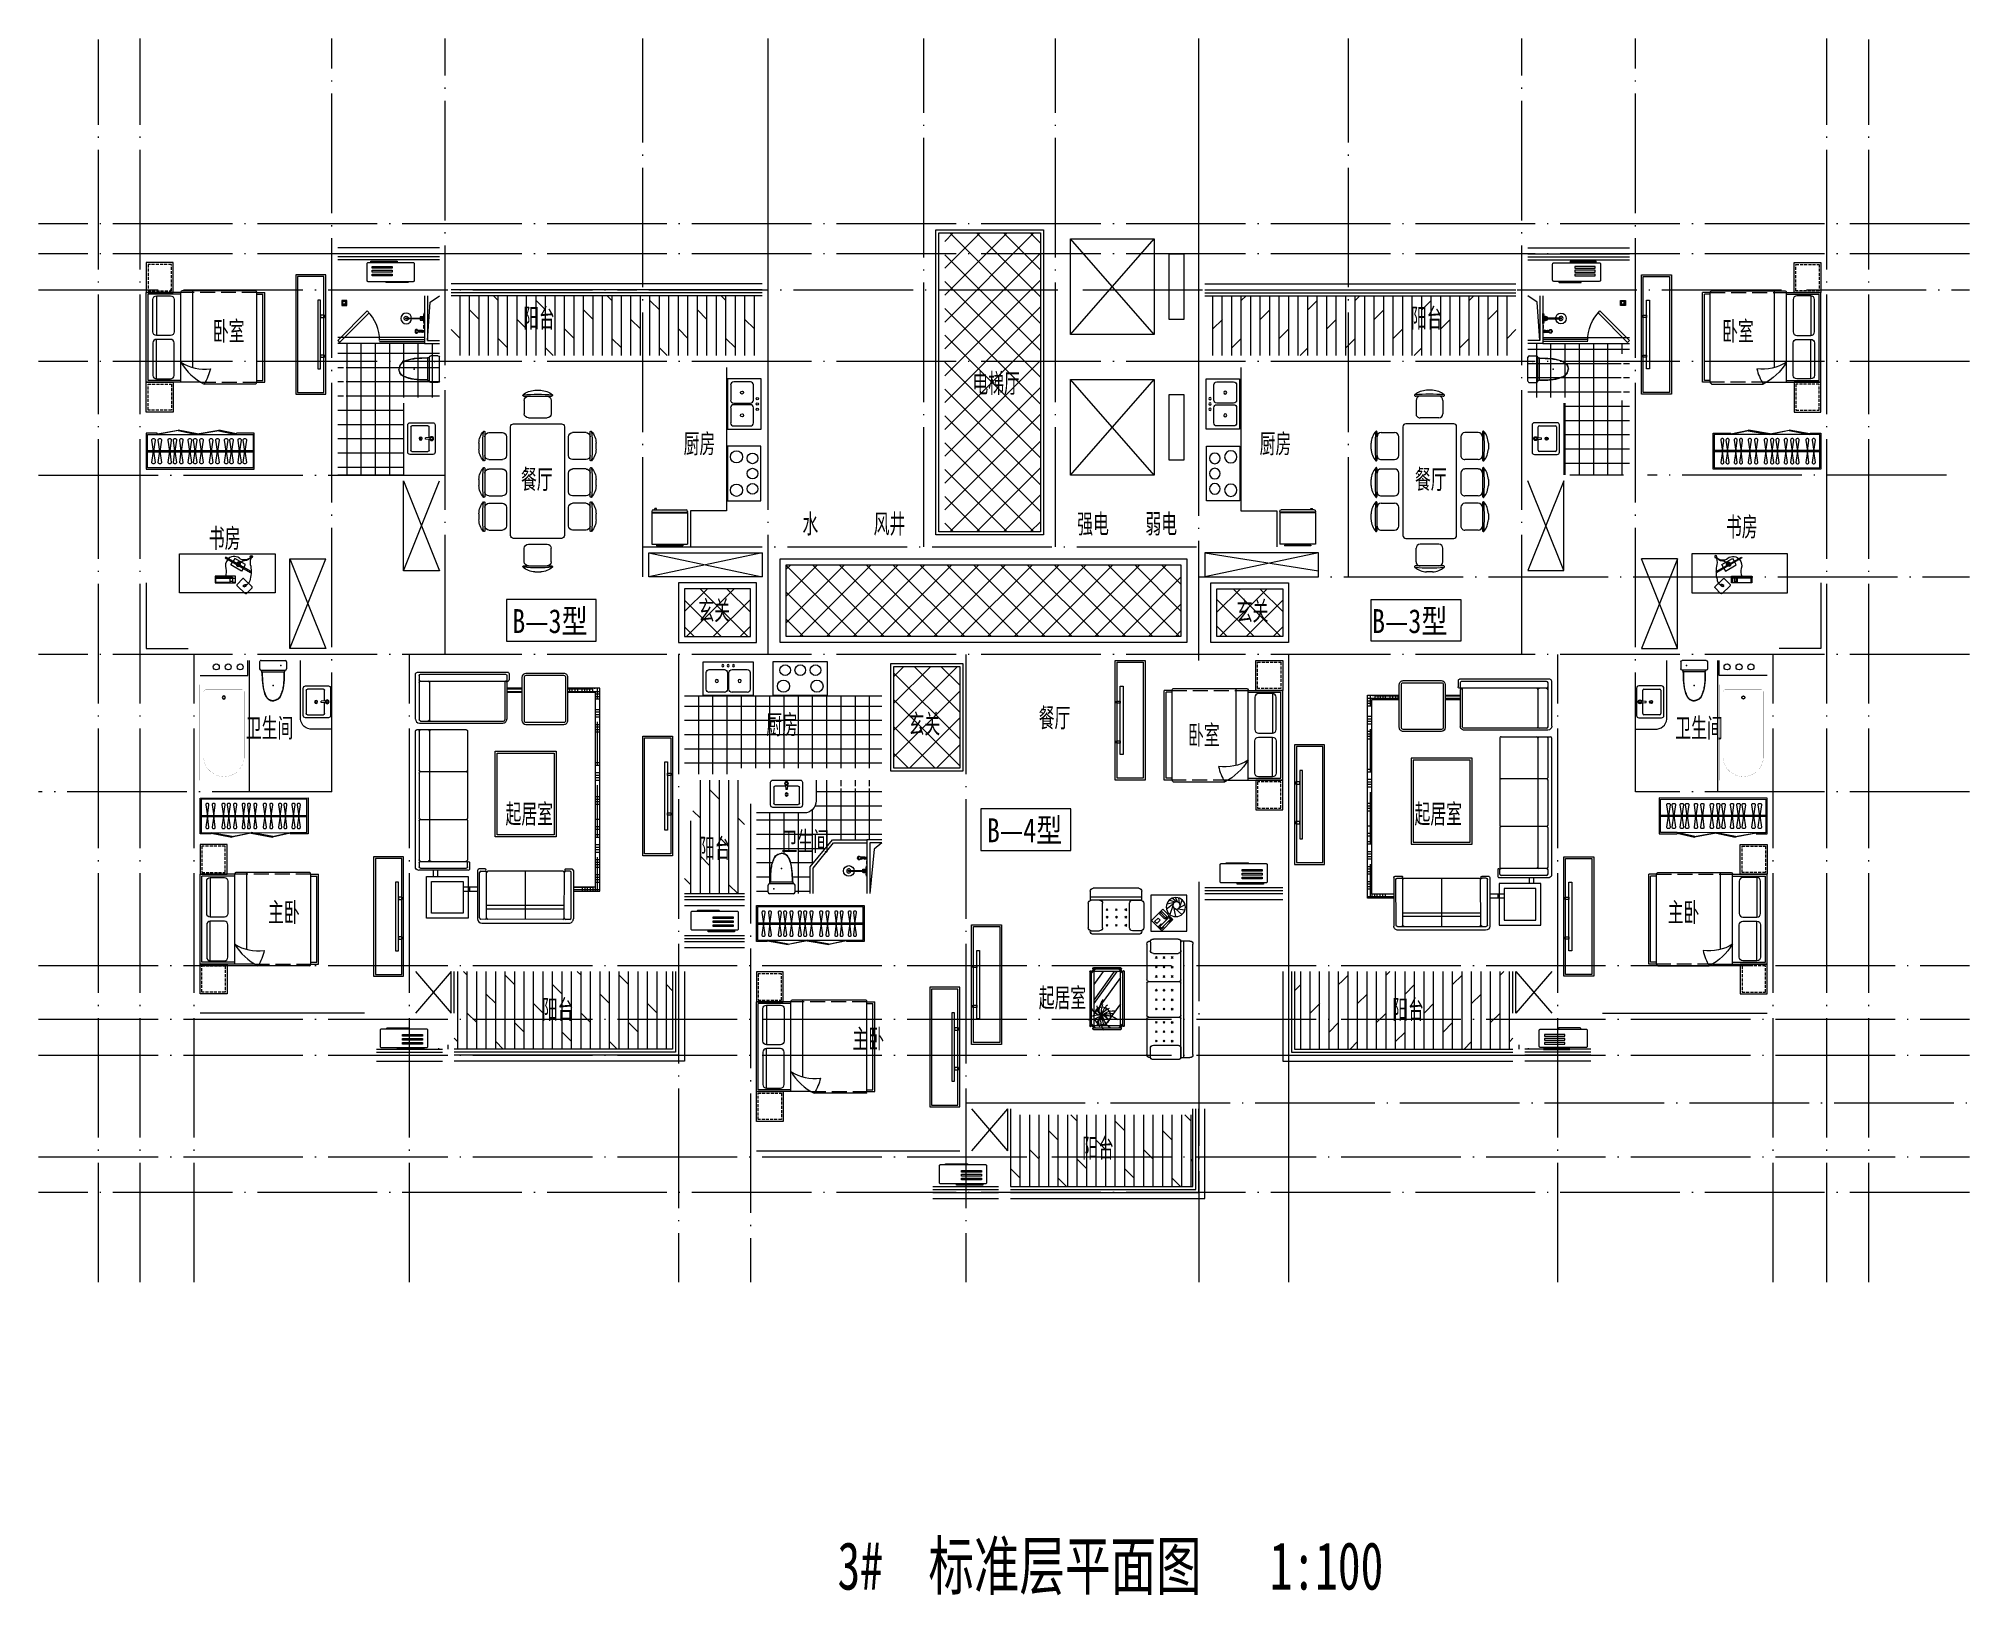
# Model space of a CAD drawing. Extents: x 921942 to 1159542, y -958603 to -790785.
# Drawn here: x 1052310 to 1084591, y -954271 to -928235 of the extents above; entities that cross this region are included whole.
import ezdxf
from ezdxf.enums import TextEntityAlignment as Align

# ---------------------------------------------------------------- set-up
doc = ezdxf.new("R2010")
doc.units = 0
doc.header["$LTSCALE"] = 1000
doc.header["$MEASUREMENT"] = 0
doc.linetypes.add('DASH', pattern=[0.35, 0.25, -0.1])
doc.linetypes.add('DOTE', pattern=[2.42, 2, -0.2, 0.02, -0.2])
doc.layers.get('0').update_dxf_attribs({"linetype": 'CONTINUOUS'})
for name, color, linetype in [('BALCONY', 6, 'CONTINUOUS'), ('DOTE', 1, 'DOTE'), ('FACE', 2, 'CONTINUOUS'), ('PUB_TEXT', 7, 'CONTINUOUS'), ('STAIR', 2, 'CONTINUOUS'), ('TT', 7, 'CONTINUOUS'), ('WINDOW', 4, 'CONTINUOUS'), ('厨卫', 8, 'CONTINUOUS'), ('图框', 255, 'CONTINUOUS'), ('家具', 8, 'CONTINUOUS'), ('平面填充', 250, 'CONTINUOUS'), ('看线', 2, 'CONTINUOUS'), ('空调', 8, 'CONTINUOUS'), ('管道', 8, 'CONTINUOUS'), ('阳台', 6, 'CONTINUOUS')]:
    doc.layers.add(name, color=color, linetype=linetype)
doc.styles.add('DIM_FONT', font='SIMPLEX', dxfattribs={"width": 0.7, "bigfont": 'GBCBIG'})
doc.styles.add('SHEET1', font='romanc.shx', dxfattribs={"width": 0.65, "bigfont": 'tssdchn.shx'})
doc.styles.get("Standard").update_dxf_attribs({"font": 'GBENOR', "bigfont": 'GBCBIG'})
doc.styles.add('TKZ1', font='SIMHEI.TTF', dxfattribs={"width": 0.7})
doc.styles.add('图签栏', font='SimSun.ttf')
doc.styles.add('长仿宋', font='SimSun.ttf', dxfattribs={"width": 0.7, "height": 5})
doc.styles.add('黑体', font='SIMHEI.TTF', dxfattribs={"width": 0.8})
pattern_1 = [(0, (-146017.92, 5430.47), (0, 238.125), []), (90, (-146017.92, 5430.47), (-238.125, 1e-14), [])]
pattern_2 = [(90, (1074062.04, -968448.43), (-238.125, 1e-14), []), (180, (1074062.04, -968448.43), (-3e-14, -238.125), [])]
pattern_3 = [(45, (404567.73, -398038.24), (-224.5064, 224.5064), []), (135, (404567.73, -398038.24), (-224.5064, -224.5064), [])]
pattern_4 = [(180, (1791256.05, -183335.42), (0, 238.125), []), (90, (1791256.05, -183335.42), (238.125, 1e-14), [])]

msp = doc.modelspace()

# ---------------------------------------------------------------- texts
at = {"layer": 'PUB_TEXT'}
for s, height, style, width, p in [('B—3型', 400, '黑体', 0.8, (1060229, -938177)), ('B—3型', 400, '黑体', 0.8, (1074604, -938177)), ('B—4型', 400, '黑体', 0.8, (1068164, -941676)), ('3#  标准层平面图   1:100', 797.47, '长仿宋', 0.7, (1065667, -954175))]:
    msp.add_text(s, height=height, dxfattribs=dict(at, style=style, width=width)).set_placement(p)
at = {"layer": 'TT', "color": 0, "linetype": 'Continuous'}
for s, height, p in [('卧室', 367.5, (1055223, -933323)), ('阳台', 367.5, (1060411, -933105)), ('阳台', 367.5, (1075253, -933105)), ('卧室', 367.5, (1080457, -933323)), ('电梯厅', 367.5, (1067922, -934194)), ('厨房', 367.5, (1063094, -935206)), ('厨房', 367.5, (1072725, -935206)), ('餐厅', 367.5, (1060375, -935802)), ('餐厅', 367.5, (1075322, -935802)), ('水', 368, (1065081, -936546)), ('风井', 367.5, (1066270, -936546)), ('强电', 367.5, (1069675, -936546)), ('弱电', 367.5, (1070815, -936546)), ('书房', 367.5, (1055156, -936788)), ('书房', 367.5, (1080521, -936597)), ('玄关', 367.5, (1063343, -937996)), ('餐厅', 367.5, (1069031, -939790)), ('卫生间', 367.5, (1055774, -939960)), ('厨房', 367.5, (1064475, -939903)), ('玄关', 367.5, (1066855, -939893)), ('卧室', 367.5, (1071528, -940079)), ('卫生间', 367.5, (1079675, -939960)), ('起居室', 367.5, (1060116, -941397)), ('起居室', 367.5, (1075314, -941397)), ('阳台', 367.5, (1063351, -941972)), ('卫生间', 367.5, (1064732, -941855)), ('主卧', 367.5, (1056146, -943043)), ('主卧', 367.5, (1079547, -943043)), ('起居室', 367.5, (1069031, -944472)), ('阳台', 367.5, (1060723, -944668)), ('阳台', 367.5, (1074941, -944668)), ('主卧', 367.5, (1065917, -945160)), ('阳台', 367.5, (1069760, -946985))]:
    msp.add_text(s, height=height, dxfattribs=at).set_placement(p)
msp.add_text('玄关', height=367.5, rotation=360, dxfattribs=at).set_placement((1072342, -938004))

# ---------------------------------------------------------------- blocks, each defined once
blk = doc.blocks.new('空调机')
at = {"layer": '空调', "color": 8}
for p, q in [((2416486, -275315), (2416486, -275325)), ((2416849, -275305), (2416496, -275305)), ((2416859, -275325), (2416859, -275315))]:
    blk.add_line(p, q, dxfattribs=at)
blk.add_lwpolyline([(2416186, -275325), (2416946, -275325, -0.414214), (2416966, -275345), (2416966, -275615, -0.414214), (2416946, -275635), (2416186, -275635, -0.414214), (2416166, -275615), (2416166, -275345, -0.414214)], format="xyb", close=True, dxfattribs=at)
for points in [[(2416235, -275664), (2416675, -275664), (2416675, -275649), (2416235, -275649)], [(2416256, -275445), (2416592, -275445), (2416592, -275416), (2416256, -275416)], [(2416256, -275511), (2416592, -275511), (2416592, -275482), (2416256, -275482)], [(2416256, -275577), (2416592, -275577), (2416592, -275548), (2416256, -275548)]]:
    blk.add_lwpolyline(points, close=True, dxfattribs=at)
for centre, start, end in [((2416496, -275315), 90, 180), ((2416849, -275315), 0, 90)]:
    blk.add_arc(centre, 10, start, end, dxfattribs=at)
blk = doc.blocks.new('wasfsdgdfh')
at = {"layer": '厨卫', "linetype": 'ByBlock'}
for p, q in [((-317, 406), (241, 406)), ((-317, -432), (-317, 406)), ((-140, 356), (140, 356)), ((241, 406), (241, -432)), ((-190, 51), (-190, 305)), ((140, 0), (-140, 0)), ((190, 305), (190, 51)), ((-190, -330), (-190, -76)), ((-140, -25), (140, -25)), ((190, -76), (190, -330)), ((241, -432), (-317, -432)), ((140, -381), (-140, -381))]:
    blk.add_line(p, q, dxfattribs=at)
at = {"layer": '厨卫', "linetype": 'ByBlock', "extrusion": (0, 0, -1)}
for centre, major_axis, start_param, end_param in [((-140, 305), (0.1, 50.8), 4.711206, 6.282002), ((140, 305), (-0.1, 50.8), 0.001187, 1.571983), ((-254, 76), (-13.5, 13.5), 3.926991, 10.210176), ((-254, -13), (-13.5, 13.5), 3.926991, 10.210176), ((-140, 51), (-0.1, 50.8), 3.142779, 4.713576), ((0, 178), (-18, 18), 3.926991, 10.210176), ((140, 51), (0.1, 50.8), 1.569613, 3.140409), ((-254, -102), (-13.5, 13.5), 3.926991, 10.210176), ((-140, -76), (0.1, 50.8), 4.711206, 6.282002), ((0, -203), (-18, 18), 3.926991, 10.210176), ((140, -76), (-0.1, 50.8), 0.001187, 1.571983), ((-140, -330), (-0.1, 50.8), 3.142779, 4.713576), ((140, -330), (0.1, 50.8), 1.569613, 3.140409)]:
    blk.add_ellipse(centre, major_axis=major_axis, ratio=1, start_param=start_param, end_param=end_param, dxfattribs=at)
blk = doc.blocks.new('aswqdfrsgfh')
at = {"layer": '厨卫', "linetype": 'ByBlock'}
for p, q in [((-513, 299), (-513, -260)), ((401, 299), (-513, 299)), ((401, -260), (401, 299)), ((-513, -260), (401, -260))]:
    blk.add_line(p, q, dxfattribs=at)
for centre, radius in [((-310, 159), 88.9), ((-56, 159), 88.9), ((198, 159), 88.9), ((-336, -108), 102), ((223, -108), 102)]:
    blk.add_circle(centre, radius, dxfattribs=at)
blk = doc.blocks.new('asfdfgfhfg')
at = {"layer": '家具', "color": 6}
for p, q in [((-683, 1543), (-673, 1632)), ((-651, 1566), (-616, 1640)), ((-632, 1568), (-564, 1629)), ((-677, 1466), (-777, 1525)), ((-649, 1450), (-776, 1433)), ((-694, 1502), (-729, 1600)), ((-609, 1454), (-722, 1355)), ((-583, 1478), (-618, 1320)), ((-611, 1564), (-511, 1595)), ((-598, 1556), (-471, 1530)), ((-581, 1533), (-467, 1445)), ((-575, 1501), (-521, 1357))]:
    blk.add_line(p, q, dxfattribs=at)
at = {"layer": '家具'}
for p, q in [((-54, 1595), (-54, 1745)), ((-54, 1645), (809, 1645)), ((-4, 1795), (759, 1795)), ((809, 1745), (809, 1592)), ((-575, 1274), (-405, 1443)), ((-504, 1326), (-551, 1278)), ((-532, 1278), (-504, 1307)), ((-462, 1283), (-504, 1326)), ((-353, 1156), (-504, 1307)), ((-452, 1283), (-499, 1330)), ((-386, 1406), (-471, 1321)), ((-471, 1321), (-433, 1283)), ((-452, 1302), (-367, 1387)), ((-433, 1283), (-348, 1368)), ((-405, 1443), (-216, 1255)), ((-348, 1368), (-386, 1406)), ((-325, 1297), (-363, 1260)), ((-268, 1241), (-325, 1297)), ((-87, 1545), (-87, 1134)), ((-54, 1595), (809, 1595)), ((102, 1595), (-37, 1595)), ((152, 1134), (152, 1545)), ((198, 1453), (229, 1423)), ((229, 1453), (198, 1423)), ((198, 1326), (229, 1296)), ((229, 1326), (198, 1296)), ((356, 1453), (386, 1423)), ((386, 1453), (356, 1423)), ((356, 1326), (386, 1296)), ((386, 1326), (356, 1296)), ((514, 1453), (544, 1423)), ((544, 1453), (514, 1423)), ((514, 1326), (544, 1296)), ((544, 1326), (514, 1296)), ((602, 1134), (602, 1545)), ((652, 1595), (792, 1595)), ((842, 1545), (842, 1134)), ((-386, 1085), (-575, 1274)), ((-556, 1274), (-509, 1227)), ((-551, 1278), (-509, 1236)), ((-532, 1278), (-381, 1128)), ((-509, 1236), (-499, 1245)), ((-509, 1227), (-495, 1241)), ((-471, 1274), (-462, 1283)), ((-466, 1269), (-452, 1283)), ((-424, 1151), (-414, 1161)), ((-381, 1109), (-424, 1151)), ((-216, 1255), (-386, 1085)), ((-386, 1189), (-377, 1198)), ((-334, 1156), (-381, 1109)), ((-381, 1128), (-353, 1156)), ((-377, 1198), (-334, 1156)), ((-363, 1260), (-306, 1203)), ((-306, 1203), (-268, 1241)), ((-54, 1084), (-54, 1075)), ((-37, 1084), (102, 1084)), ((-4, 1025), (759, 1025)), ((198, 1189), (229, 1159)), ((229, 1189), (198, 1159)), ((386, 1189), (356, 1159)), ((356, 1189), (386, 1159)), ((514, 1189), (544, 1159)), ((544, 1189), (514, 1159)), ((792, 1084), (652, 1084)), ((809, 1084), (809, 1075)), ((-909, -988), (-909, 862)), ((-859, 912), (-706, 912)), ((-759, -1038), (-759, 912)), ((-709, -1038), (-709, 912)), ((-709, 755), (-709, 896)), ((-659, 946), (-247, 946)), ((-247, 705), (-659, 705)), ((-546, 651), (-576, 620)), ((-546, 620), (-576, 651)), ((-409, 651), (-439, 620)), ((-409, 620), (-439, 651)), ((-282, 651), (-312, 620)), ((-282, 620), (-312, 651)), ((-197, 912), (-189, 912)), ((-197, 896), (-197, 755)), ((-139, 862), (-139, 264)), ((-546, 463), (-576, 493)), ((-546, 493), (-576, 463)), ((-546, 335), (-576, 305)), ((-546, 305), (-576, 335)), ((-409, 493), (-439, 463)), ((-409, 463), (-439, 493)), ((-409, 335), (-439, 305)), ((-409, 305), (-439, 335)), ((-282, 493), (-312, 463)), ((-282, 463), (-312, 493)), ((-282, 335), (-312, 305)), ((-282, 305), (-312, 335)), ((236, -505), (236, 404)), ((246, 414), (251, 414)), ((261, 368), (333, 440)), ((261, 396), (305, 440)), ((261, -505), (261, 404)), ((287, 455), (287, 450)), ((297, 465), (756, 465)), ((297, 440), (756, 440)), ((364, 400), (751, -134)), ((407, 400), (751, -75)), ((595, 400), (751, 185)), ((791, 368), (719, 440)), ((791, 396), (747, 440)), ((766, 455), (766, 450)), ((791, 404), (791, -505)), ((806, 414), (801, 414)), ((816, 404), (816, -505)), ((-169, 235), (-679, 235)), ((-546, 75), (-576, 105)), ((-546, 105), (-576, 75)), ((-409, 75), (-439, 105)), ((-409, 105), (-439, 75)), ((-282, 75), (-312, 105)), ((-282, 105), (-312, 75)), ((-139, 206), (-139, -332)), ((301, 305), (751, -315)), ((-546, -52), (-576, -82)), ((-546, -82), (-576, -52)), ((-546, -240), (-576, -210)), ((-546, -210), (-576, -240)), ((-409, -82), (-439, -52)), ((-409, -52), (-439, -82)), ((-409, -240), (-439, -210)), ((-409, -210), (-439, -240)), ((-282, -82), (-312, -52)), ((-282, -52), (-312, -82)), ((-282, -240), (-312, -210)), ((-282, -210), (-312, -240)), ((301, -138), (565, -500)), ((-169, -361), (-679, -361)), ((-546, -431), (-576, -461)), ((-546, -461), (-576, -431)), ((-546, -619), (-576, -588)), ((-546, -588), (-576, -619)), ((-409, -431), (-439, -461)), ((-409, -461), (-439, -431)), ((-409, -588), (-439, -619)), ((-409, -619), (-439, -588)), ((-282, -431), (-312, -461)), ((-282, -461), (-312, -431)), ((-282, -588), (-312, -619)), ((-282, -619), (-312, -588)), ((-139, -390), (-139, -988)), ((246, -515), (251, -515)), ((261, -468), (333, -540)), ((261, -496), (305, -540)), ((287, -555), (287, -550)), ((756, -540), (297, -540)), ((756, -565), (297, -565)), ((791, -468), (719, -540)), ((791, -496), (747, -540)), ((766, -555), (766, -550)), ((806, -515), (801, -515)), ((-709, -881), (-709, -1021)), ((-247, -831), (-659, -831)), ((-546, -746), (-576, -776)), ((-546, -776), (-576, -746)), ((-409, -746), (-439, -776)), ((-409, -776), (-439, -746)), ((-282, -746), (-312, -776)), ((-282, -776), (-312, -746)), ((-197, -1021), (-197, -881)), ((-709, -1038), (-859, -1038)), ((-659, -1071), (-247, -1071)), ((-197, -1038), (-189, -1038))]:
    blk.add_line(p, q, dxfattribs=at)
for points in [[(-805, 1679), (-205, 1679), (-205, 1079), (-805, 1079)], [(301, 400), (751, 400), (751, -500), (301, -500)]]:
    blk.add_lwpolyline(points, close=True, dxfattribs=at)
at = {"layer": '家具', "color": 3, "const_width": 12}
for points in [[(484, -251, 1), (484, -263, 1)], [(540, -295, 1), (540, -307, 1)], [(547, -221, 1), (547, -233, 1)], [(597, -328, 1), (597, -340, 1)], [(606, -309, 1), (606, -321, 1)], [(616, -325, 1), (616, -337, 1)], [(629, -320, 1), (629, -332, 1)], [(643, -155, 1), (643, -167, 1)], [(649, -284, 1), (649, -296, 1)], [(672, -257, 1), (672, -269, 1)], [(415, -356, 1), (415, -368, 1)], [(540, -336, 1), (540, -348, 1)], [(550, -449, 1), (550, -461, 1)], [(610, -339, 1), (610, -351, 1)], [(613, -518, 1), (613, -530, 1)], [(686, -441, 1), (686, -453, 1)]]:
    blk.add_lwpolyline(points, format="xyb", close=True, dxfattribs=at)
at = {"layer": '家具', "color": 6}
for centre, radius in [((-623, 1480), 160), ((-634, 1508), 60)]:
    blk.add_circle(centre, radius, dxfattribs=at)
at = {"layer": '家具'}
blk.add_circle((609, -339), 144, dxfattribs=at)
for centre, radius, start, end in [((-4, 1745), 50, 90, 180), ((759, 1745), 50, 0, 90), ((-37, 1545), 50, 90, 180), ((102, 1545), 50, 0, 90), ((652, 1545), 50, 90, 180), ((792, 1545), 50, 0, 90), ((-37, 1134), 50, 180, 270), ((-4, 1075), 50, 180, 270), ((102, 1134), 50, 270, 0), ((652, 1134), 50, 180, 270), ((759, 1075), 50, 270, 0), ((792, 1134), 50, 270, 0), ((-859, 862), 50, 90, 180), ((-659, 896), 50, 90, 180), ((-659, 755), 50, 180, 270), ((-247, 896), 50, 0, 90), ((-247, 755), 50, 270, 0), ((-189, 862), 50, 0, 90), ((246, 404), 10, 90, 180), ((251, 404), 10, 0, 90), ((297, 455), 10, 90, 180), ((297, 450), 10, 180, 270), ((756, 455), 10, 0, 90), ((756, 450), 10, 270, 0), ((801, 404), 10, 90, 180), ((806, 404), 10, 0, 90), ((-679, 265), 30, 180, 270), ((-679, 205), 30, 90, 180), ((-169, 265), 30, 270, 0), ((-169, 205), 30, 0, 90), ((-679, -331), 30, 180, 270), ((-679, -391), 30, 90, 180), ((-169, -331), 30, 270, 0), ((-169, -391), 30, 0, 90), ((246, -505), 10, 180, 270), ((251, -505), 10, 270, 0), ((297, -550), 10, 90, 180), ((297, -555), 10, 180, 270), ((756, -550), 10, 0, 90), ((756, -555), 10, 270, 0), ((801, -505), 10, 180, 270), ((806, -505), 10, 270, 0), ((-659, -881), 50, 90, 180), ((-247, -881), 50, 0, 90), ((-859, -988), 50, 180, 270), ((-659, -1021), 50, 180, 270), ((-247, -1021), 50, 270, 0), ((-189, -988), 50, 270, 0)]:
    blk.add_arc(centre, radius, start, end, dxfattribs=at)
at = {"layer": '家具', "color": 3}
for centre, radius, start, end in [((424, -513), 260, 44.4861, 99.3762), ((461, -645), 346, 65.0888, 95.9637), ((439, -395), 190, 24.0956, 76.2953), ((329, -375), 291, 13.0452, 49.7766), ((366, -260), 293, 348.5516, 40.9815), ((121, -311), 502, 358.3286, 18.729), ((565, -207), 126, 298.8901, 348.4579), ((435, -141), 259, 318.7581, 353.8624), ((606, -140), 193, 276.9904, 348.0284), ((550, -656), 325, 81.2496, 128.2333), ((315, -300), 287, 301.315, 352.1378), ((-633, 982), 1790, 309.0488, 312.6799), ((-32, -299), 642, 340.5249, 357.8244), ((395, -436), 234, 323.3231, 25.7633), ((1027, 363), 810, 238.9873, 250.361), ((496, -453), 169, 332.9909, 45.9102), ((453, -480), 233, 355.8741, 36.9558), ((648, -813), 490, 73.8561, 89.1105), ((816, -188), 219, 252.9456, 276.4814)]:
    blk.add_arc(centre, radius, start, end, dxfattribs=at)
at = {"layer": '家具', "style": 'DIM_FONT', "width": 0.8, "flags": 9}
for tag, p, rotation in [('YSIZE', (377, 1795), 180), ('XSIZE', (377, 1795), 180), ('YSIZE', (-909, -63), 270), ('XSIZE', (-909, -63), 270)]:
    blk.add_attdef(tag, p, '', height=0.5, rotation=rotation, dxfattribs=at)
blk = doc.blocks.new('A$C2FB07499')
at = {"layer": '家具', "ltscale": 0.5}
blk.add_lwpolyline([(500, 0), (0, 0), (0, 2000), (500, 2000)], close=True, dxfattribs=at)
at = {"layer": '家具', "color": 251, "ltscale": 40}
for points in [[(470, 30), (30, 30), (30, 1970), (470, 1970)], [(368, 1572), (415, 1572), (415, 428), (368, 428)], [(415, 1381), (480, 1381), (480, 1343), (415, 1343)], [(415, 717), (480, 717), (480, 679), (415, 679)]]:
    blk.add_lwpolyline(points, close=True, dxfattribs=at)
blk = doc.blocks.new('dgfgf')
at = {"layer": '家具'}
blk.add_lwpolyline([(7597, -62676), (7147, -62676), (7147, -63176), (7597, -63176), (7597, -62676), (7517, -62676)], dxfattribs=at)
at = {"layer": '家具', "color": 251, "linetype": 'DASH', "ltscale": 0.2}
blk.add_lwpolyline([(7567, -62706), (7177, -62706), (7177, -63146), (7567, -63146)], close=True, dxfattribs=at)
blk = doc.blocks.new('A$C72813290')
at = {"layer": '家具'}
for p, q in [((579, 2000), (0, 2000)), ((0, 500), (0, 2000)), ((30, 530), (30, 1970)), ((579, 1970), (30, 1970)), ((170, 1945), (170, 1283)), ((579, 500), (579, 2010)), ((1830, 2030), (599, 2030)), ((779, 753), (779, 2030)), ((1850, 500), (1850, 2000)), ((1850, 2000), (1980, 2000)), ((1850, 1970), (1950, 1970)), ((1950, 530), (1950, 1970)), ((1980, 500), (1980, 2000)), ((170, 555), (170, 1217)), ((912, 500), (0, 500)), ((579, 530), (30, 530)), ((1830, 470), (967, 470)), ((1850, 530), (1950, 530)), ((1850, 500), (1980, 500))]:
    blk.add_line(p, q, dxfattribs=at)
at = {"layer": '家具', "linetype": 'DASH'}
for p, q in [((1850, 2000), (579, 2000)), ((912, 500), (1850, 500))]:
    blk.add_line(p, q, dxfattribs=at)
at = {"layer": '家具'}
for points in [[(170, 1945), (405, 1945, -0.414214), (465, 1885), (465, 1343, -0.414214), (405, 1283), (170, 1283, -0.414214), (110, 1343), (110, 1885, -0.414214)], [(170, 555), (405, 555, 0.414214), (465, 615), (465, 1157, 0.414214), (405, 1217), (170, 1217, 0.414214), (110, 1157), (110, 615, 0.414214)]]:
    blk.add_lwpolyline(points, format="xyb", close=True, dxfattribs=at)
blk.add_lwpolyline([(579, 833, 0.180302), (1071, 725, -0.088637), (967, 470, 28871.271551)], format="xyb", dxfattribs=at)
for centre, radius, start, end in [((599, 2010), 20, 90, 180), ((1819, 2001), 30.7, 357.6884, 69.6917), ((1392, 1313), 944, 210.6075, 243.2773), ((1819, 499), 30.7, 290.3566, 2.3152)]:
    blk.add_arc(centre, radius, start, end, dxfattribs=at)
blk.add_blockref('dgfgf', (-7147, 65176), dxfattribs=at)
at = {"layer": '家具', "xscale": -1, "rotation": 180}
blk.add_blockref('dgfgf', (-7147, -62676), dxfattribs=at)
blk = doc.blocks.new('sderg fhfgjghj')
at = {"layer": '家具'}
blk.add_line((934, 186), (934, 206), dxfattribs=at)
at = {"layer": '家具', "color": 8}
for p, q in [((-553, -83), (1212, -84)), ((-553, -103), (1212, -104))]:
    blk.add_line(p, q, dxfattribs=at)
at = {"layer": '家具'}
for points in [[(-390, 187), (-390, 207), (-573, 207), (-573, -393), (1232, -394), (1232, 206), (934, 206)], [(-388, 187), (934, 186), (1212, 186), (1212, -374), (-553, -373), (-553, 187), (-388, 187)]]:
    blk.add_lwpolyline(points, dxfattribs=at)
at = {"layer": '家具', "color": 8}
for points in [[(-479, -280), (-452, -93), (-479, 93, -0.459921), (-459, 117), (-445, 117, -0.459921), (-425, 93), (-452, -93), (-425, -280, -0.459921), (-445, -303), (-459, -303, -0.459921)], [(-372, -280), (-346, -93), (-372, 93, -0.459921), (-353, 117), (-338, 117, -0.459921), (-319, 93), (-346, -93), (-319, -280, -0.459921), (-338, -303), (-353, -303, -0.459921)], [(-209, -280), (-182, -93), (-209, 93, -0.459921), (-189, 117), (-175, 117, -0.459921), (-155, 93), (-182, -93), (-155, -280, -0.459921), (-175, -303), (-189, -303, -0.459921)], [(-120, -280), (-93, -93), (-120, 93, -0.459921), (-100, 117), (-86, 117, -0.459921), (-66, 93), (-93, -93), (-66, -280, -0.459921), (-86, -303), (-100, -303, -0.459921)], [(-13, -280), (13, -93), (-13, 93, -0.459921), (6, 117), (21, 117, -0.459921), (40, 93), (13, -93), (40, -280, -0.459921), (21, -303), (6, -303, -0.459921)], [(128, -280), (155, -93), (128, 93, -0.459921), (148, 117), (162, 117, -0.459921), (182, 93), (155, -93), (182, -280, -0.459921), (162, -303), (148, -303, -0.459921)], [(217, -280), (244, -93), (217, 93, -0.459921), (236, 117), (251, 117, -0.459921), (270, 93), (244, -93), (270, -280, -0.459921), (251, -303), (236, -303, -0.459921)], [(323, -280), (350, -93), (323, 93, -0.459921), (343, 117), (357, 117, -0.459921), (377, 93), (350, -93), (377, -280, -0.459921), (357, -303), (343, -303, -0.459921)], [(483, -280), (510, -93), (483, 93, -0.459921), (503, 117), (518, 117, -0.459921), (537, 93), (510, -93), (537, -280, -0.459921), (518, -303), (503, -303, -0.459921)], [(590, -280), (617, -93), (590, 93, -0.459921), (610, 117), (624, 117, -0.459921), (644, 93), (617, -93), (644, -280, -0.459921), (624, -303), (610, -303, -0.459921)], [(737, -280), (764, -93), (737, 93, -0.459921), (757, 117), (771, 117, -0.459921), (791, 93), (764, -93), (791, -280, -0.459921), (771, -303), (757, -303, -0.459921)], [(826, -280), (852, -93), (826, 93, -0.459921), (845, 117), (860, 117, -0.459921), (879, 93), (852, -93), (879, -280, -0.459921), (860, -303), (845, -303, -0.459921)], [(961, -280), (988, -93), (961, 93, -0.459921), (981, 117), (995, 117, -0.459921), (1015, 93), (988, -93), (1015, -280, -0.459921), (995, -303), (981, -303, -0.459921)], [(1049, -280), (1076, -93), (1049, 93, -0.459921), (1069, 117), (1083, 117, -0.459921), (1103, 93), (1076, -93), (1103, -280, -0.459921), (1083, -303), (1069, -303, -0.459921)]]:
    blk.add_lwpolyline(points, format="xyb", close=True, dxfattribs=at)
at = {"layer": '家具'}
for points in [[(-388, 196), (-40, 259), (-39, 250), (-386, 187)], [(276, 196), (-40, 259), (-42, 250), (274, 187)], [(278, 196), (640, 259), (642, 249), (280, 186)], [(934, 196), (640, 259), (638, 249), (932, 186)]]:
    blk.add_lwpolyline(points, close=True, dxfattribs=at)
blk = doc.blocks.new('asfdgfhgfh')
at = {"layer": '厨卫', "lineweight": -3}
for p, q in [((-222, -50), (-222, -125)), ((-222, -72), (-192, -72)), ((-192, -50), (-192, -125)), ((-12, -37), (-12, -27)), ((4, -42), (4, -315)), ((14, -315), (14, -42)), ((31, -37), (31, -27))]:
    blk.add_line(p, q, dxfattribs=at)
at = {"layer": '厨卫', "color": 8}
for p, q in [((-6, -37), (-6, -27)), ((24, -34), (24, -27))]:
    blk.add_line(p, q, dxfattribs=at)
at = {"layer": '厨卫', "lineweight": -3}
for points in [[(-195, -40), (-195, -12), (-219, -12), (-219, -40)], [(-1, -27), (-46, -27), (-76, -22), (-76, -12)], [(-76, -12), (94, -12), (94, -22), (64, -27), (19, -27)], [(-19, -61), (-29, -61), (-29, -57), (-19, -57)], [(4, -82), (-19, -82), (-19, -37), (-6, -37)], [(24, -37), (37, -37), (37, -82), (14, -82)], [(37, -57), (47, -57), (47, -61), (37, -61)]]:
    blk.add_lwpolyline(points, dxfattribs=at)
for points in [[(-162, -12), (-162, -22), (-106, -22), (-106, -12)], [(40, -12), (40, -22), (-22, -22), (-22, -12)]]:
    blk.add_lwpolyline(points, close=True, dxfattribs=at)
at = {"layer": '厨卫', "color": 8}
for points in [[(4, -62), (-6, -62), (-6, -34), (-1, -34)], [(19, -34), (24, -34), (24, -62), (14, -62)]]:
    blk.add_lwpolyline(points, dxfattribs=at)
blk.add_lwpolyline([(19, -22), (19, -42), (-1, -42), (-1, -22)], close=True, dxfattribs=at)
for centre, radius in [((-207, -50), 15), ((-207, -99), 15), ((9, -315), 5)]:
    blk.add_circle(centre, radius, dxfattribs=at)
at = {"layer": '厨卫', "lineweight": -3}
blk.add_circle((9, -315), 89.5, dxfattribs=at)
for centre, start, end in [((-239, -119), 286.4181, 340.3267), ((-175, -119), 199.6733, 253.5819)]:
    blk.add_arc(centre, 17.7, start, end, dxfattribs=at)
at = {"layer": '厨卫', "color": 8}
for centre, radius, start, end in [((-207, -50), 17, 133.3359, 208.0725), ((-207, -99), 17, 151.9275, 28.0725), ((-207, -50), 17, 331.9275, 46.6641), ((9, -315), 35, 98.2132, 81.7868), ((9, -315), 9, 123.749, 56.251)]:
    blk.add_arc(centre, radius, start, end, dxfattribs=at)
at = {"layer": '厨卫', "lineweight": -3, "extrusion": (0, 0, -1)}
for centre, major_axis, ratio, start_param, end_param in [((-207, -147), (33.6, 0), 0.612909, -0.37962, 3.521213), ((-207, -138), (31.4, 0), 0.47884, -1.072899, 4.214492)]:
    blk.add_ellipse(centre, major_axis=major_axis, ratio=ratio, start_param=start_param, end_param=end_param, dxfattribs=at)
blk = doc.blocks.new('asfdgfh')
at = {"layer": '厨卫', "ltscale": 100}
for p, q in [((-266, -207, 0), (-266, -92, 0)), ((159, -67, 0), (-241, -67, 0)), ((159, -232, 0), (-241, -232, 0)), ((145, -40, 0), (-228, -40, 0)), ((184, -207, 0), (184, -92, 0))]:
    blk.add_line(p, q, dxfattribs=at)
for centre, radius, start, end in [((-241, -92, 0), 25, 90, 180), ((-241, -207, 0), 25, 180, 270), ((-261, -39, 0), 33.7, 303.6157, 10.847), ((178, -39, 0), 33.9, 169.3113, 235.1347), ((159, -92, 0), 25, 0, 90), ((159, -207, 0), 25, 270, 0)]:
    blk.add_arc(centre, radius, start, end, dxfattribs=at)
for points, knots in [([(-227, -33, 0), (-227, 85, 0), (-226, 243, 0), (-137, 424, 0), (-69, 441, 0), (-41, 448, 0)], [0, 0, 0, 0, 355.24272, 473.249847, 556.576042, 556.576042, 556.576042, 556.576042]), ([(-222, -41, 0), (-222, -2, 0), (-222, 29, 0), (-220, 90, 0), (-219, 121, 0), (-213, 182, 0), (-208, 213, 0), (-198, 258, 0), (-194, 273, 0), (-187, 296, 0), (-184, 303, 0), (-180, 315, 0), (-179, 319, 0), (-176, 326, 0), (-174, 330, 0), (-170, 341, 0), (-167, 348, 0), (-160, 363, 0), (-156, 369, 0), (-148, 382, 0), (-143, 389, 0), (-134, 400, 0), (-129, 405, 0), (-121, 412, 0), (-118, 414, 0), (-112, 418, 0), (-109, 420, 0), (-102, 423, 0), (-99, 425, 0), (-92, 428, 0), (-89, 429, 0), (-78, 433, 0), (-71, 435, 0), (-56, 440, 0), (-48, 441, 0), (-40, 443, 0)], [0, 0, 0, 0, 92.762674, 92.762674, 185.525347, 185.525347, 278.288021, 278.288021, 324.669358, 324.669358, 347.860026, 347.860026, 359.45536, 359.45536, 371.050694, 371.050694, 394.241363, 394.241363, 417.432031, 417.432031, 440.6227, 440.6227, 463.813368, 463.813368, 475.408702, 475.408702, 487.004036, 487.004036, 498.599371, 498.599371, 510.194705, 510.194705, 533.385373, 533.385373, 556.576042, 556.576042, 556.576042, 556.576042]), ([(140, -40, 0), (140, -2, 0), (139, 29, 0), (138, 90, 0), (136, 121, 0), (130, 182, 0), (125, 213, 0), (115, 258, 0), (111, 273, 0), (104, 296, 0), (101, 303, 0), (97, 315, 0), (96, 319, 0), (93, 326, 0), (92, 330, 0), (87, 341, 0), (84, 348, 0), (77, 363, 0), (73, 369, 0), (65, 382, 0), (61, 389, 0), (51, 400, 0), (46, 405, 0), (38, 412, 0), (35, 414, 0), (29, 418, 0), (26, 420, 0), (20, 423, 0), (16, 425, 0), (10, 428, 0), (6, 429, 0), (-4, 433, 0), (-12, 435, 0), (-27, 440, 0), (-35, 441, 0), (-43, 443, 0)], [0, 0, 0, 0, 92.762674, 92.762674, 185.525347, 185.525347, 278.288021, 278.288021, 324.669358, 324.669358, 347.860026, 347.860026, 359.45536, 359.45536, 371.050694, 371.050694, 394.241363, 394.241363, 417.432031, 417.432031, 440.6227, 440.6227, 463.813368, 463.813368, 475.408702, 475.408702, 487.004036, 487.004036, 498.599371, 498.599371, 510.194705, 510.194705, 533.385373, 533.385373, 556.576042, 556.576042, 556.576042, 556.576042]), ([(145, -33, 0), (144, 85, 0), (143, 243, 0), (54, 424, 0), (-13, 441, 0), (-41, 448, 0)], [0, 0, 0, 0, 355.24272, 473.249847, 556.576042, 556.576042, 556.576042, 556.576042])]:
    blk.add_open_spline(points, degree=3, knots=knots, dxfattribs=at)
at = {"layer": '厨卫'}
for p in [(-42, 189, 0), (-171, -149, 0)]:
    blk.add_point(p, dxfattribs=at)
blk = doc.blocks.new('dfdsf')
at = {"layer": '家具'}
for p, q in [((-6119, -27345), (-6119, -27726)), ((-5626, -27307), (-6081, -27307)), ((-5588, -27726), (-5588, -27345)), ((-6081, -27765), (-5626, -27765))]:
    blk.add_line(p, q, dxfattribs=at)
at = {"layer": '家具', "color": 8}
for p, q in [((-6068, -27695), (-6068, -27428)), ((-6049, -27409), (-5869, -27409)), ((-5872, -27364), (-5886, -27364)), ((-5867, -27351), (-5876, -27341)), ((-5867, -27377), (-5876, -27387)), ((-5870, -27392), (-5866, -27466)), ((-5854, -27345), (-5854, -27332)), ((-5854, -27383), (-5854, -27396)), ((-5837, -27392), (-5841, -27466)), ((-5831, -27341), (-5840, -27350)), ((-5831, -27387), (-5840, -27377)), ((-5838, -27409), (-5658, -27409)), ((-5835, -27364), (-5821, -27364)), ((-5639, -27428), (-5639, -27695)), ((-5658, -27714), (-6049, -27714)), ((-5866, -27466), (-5841, -27466))]:
    blk.add_line(p, q, dxfattribs=at)
for centre, radius in [((-5854, -27364), 32.3), ((-5854, -27364), 18.8), ((-5855, -27549), 25.4), ((-5855, -27549), 16)]:
    blk.add_circle(centre, radius, dxfattribs=at)
at = {"layer": '家具'}
for centre, start, end in [((-6081, -27345), 90, 180), ((-5626, -27345), 0, 90), ((-6081, -27726), 180, 270), ((-5626, -27726), 270, 0)]:
    blk.add_arc(centre, 38.1, start, end, dxfattribs=at)
at = {"layer": '家具', "color": 8}
for centre, start, end in [((-6049, -27428), 90, 180), ((-5658, -27428), 0, 90), ((-6049, -27695), 180, 270), ((-5658, -27695), 270, 0)]:
    blk.add_arc(centre, 19.1, start, end, dxfattribs=at)
blk = doc.blocks.new('aswfdgdfh')
at = {"layer": '厨卫'}
blk.add_lwpolyline([(43, -43), (43, 43), (-43, 43), (-43, -43)], close=True, dxfattribs=at)
at = {"layer": '厨卫', "color": 8}
for points in [[(-33, 0), (-33, 1), (-17, 1), (-17, 0)], [(-24, 23), (-22, 24), (-11, 13), (-13, 12)], [(0, 33), (1, 33), (1, 17), (0, 17)], [(23, 24), (24, 22), (13, 11), (12, 13)], [(33, 0), (33, -1), (17, -1), (17, 0)], [(-23, -24), (-24, -22), (-13, -11), (-12, -13)], [(0, -33), (-1, -33), (-1, -17), (0, -17)], [(24, -23), (22, -24), (11, -13), (13, -12)]]:
    blk.add_lwpolyline(points, close=True, dxfattribs=at)
blk.add_circle((0, 0), 36.6, dxfattribs=at)
blk = doc.blocks.new('DR2045')
at = {"color": 0, "linetype": 'ByBlock'}
for p, q in [((0, 0), (-1.1, -1.1)), ((0, 0), (17, -17)), ((-1.1, -1.1), (15.9, -18))]:
    blk.add_line(p, q, dxfattribs=at)
blk.add_arc((0, 0), 24, 270, 315, dxfattribs=at)
blk = doc.blocks.new('A$C6F030B8F')
for p, q in [((93, 1709), (553, 1709)), ((98, 1641), (98, 1416)), ((273, 1809), (373, 1809)), ((548, 1641), (548, 1416)), ((701, 1709), (1161, 1709)), ((706, 1641), (706, 1416)), ((882, 1809), (981, 1809)), ((1156, 1641), (1156, 1416)), ((1274, 1709), (1734, 1709)), ((1279, 1641), (1279, 1416)), ((1454, 1809), (1553, 1809)), ((1729, 1641), (1729, 1416)), ((166, 1349), (481, 1349)), ((774, 1349), (1089, 1349)), ((1346, 1349), (1661, 1349)), ((-510, 1055), (-510, 595)), ((-442, 1050), (-217, 1050)), ((-150, 982), (-150, 667)), ((-50, 1229), (-50, 429)), ((1816, 1279), (0, 1279)), ((1866, 429), (1866, 1229)), ((1965, 982), (1965, 667)), ((2258, 1050), (2033, 1050)), ((2325, 1055), (2325, 595)), ((-610, 875), (-610, 775)), ((2425, 875), (2425, 775)), ((-442, 600), (-217, 600)), ((0, 379), (1816, 379)), ((2258, 600), (2033, 600)), ((98, 17), (98, 242)), ((481, 310), (166, 310)), ((548, 17), (548, 242)), ((706, 17), (706, 242)), ((1089, 310), (774, 310)), ((1156, 17), (1156, 242)), ((1279, 17), (1279, 242)), ((1661, 310), (1346, 310)), ((1729, 17), (1729, 242)), ((553, -50), (93, -50)), ((373, -150), (273, -150)), ((1161, -50), (701, -50)), ((981, -150), (882, -150)), ((1734, -50), (1274, -50)), ((1553, -150), (1454, -150))]:
    blk.add_line(p, q)
for centre, radius, start, end in [((84, 1725), 10, 130.7265, 202.67), ((93, 1729), 20, 202.67, 270), ((283, 1493), 316, 91.7651, 130.7265), ((323, -969), 2713, 84.8023, 95.1977), ((166, 1641), 67.5, 90, 180), ((363, 1493), 316, 49.2735, 88.2349), ((481, 1641), 67.5, 0, 90), ((553, 1729), 20, 270, 337.33), ((562, 1725), 10, 337.33, 49.2735), ((692, 1725), 10, 130.7265, 202.67), ((701, 1729), 20, 202.67, 270), ((892, 1493), 316, 91.7651, 130.7265), ((931, -969), 2713, 84.8023, 95.1977), ((774, 1641), 67.5, 90, 180), ((971, 1493), 316, 49.2735, 88.2349), ((1089, 1641), 67.5, 0, 90), ((1161, 1729), 20, 270, 337.33), ((1171, 1725), 10, 337.33, 49.2735), ((1265, 1725), 10, 130.7265, 202.67), ((1274, 1729), 20, 202.67, 270), ((1464, 1493), 316, 91.7651, 130.7265), ((1504, -969), 2713, 84.8023, 95.1977), ((1346, 1641), 67.5, 90, 180), ((1544, 1493), 316, 49.2735, 88.2349), ((1661, 1641), 67.5, 0, 90), ((1734, 1729), 20, 270, 337.33), ((1743, 1725), 10, 337.33, 49.2735), ((166, 1416), 67.5, 180, 270), ((481, 1416), 67.5, 270, 0), ((774, 1416), 67.5, 180, 270), ((1089, 1416), 67.5, 270, 0), ((1346, 1416), 67.5, 180, 270), ((1661, 1416), 67.5, 270, 0), ((-294, 865), 316, 139.2735, 178.2349), ((2168, 825), 2713, 174.8023, 185.1977), ((-526, 1064), 10, 67.33, 139.2735), ((-530, 1055), 20, 0, 67.33), ((-442, 982), 67.5, 90, 180), ((-217, 982), 67.5, 0, 90), ((0, 1229), 50, 90, 180), ((1816, 1229), 50, 0, 90), ((2033, 982), 67.5, 90, 180), ((2258, 982), 67.5, 0, 90), ((2345, 1055), 20, 112.67, 180), ((2341, 1064), 10, 40.7265, 112.67), ((2110, 865), 316, 1.7651, 40.7265), ((-353, 825), 2713, 354.8023, 5.1977), ((-294, 785), 316, 181.7651, 220.7265), ((-442, 667), 67.5, 180, 270), ((-217, 667), 67.5, 270, 0), ((2033, 667), 67.5, 180, 270), ((2258, 667), 67.5, 270, 0), ((2110, 785), 316, 319.2735, 358.2349), ((-526, 586), 10, 220.7265, 292.67), ((-530, 595), 20, 292.67, 0), ((0, 429), 50, 180, 270), ((1816, 429), 50, 270, 0), ((2345, 595), 20, 180, 247.33), ((2341, 586), 10, 247.33, 319.2735), ((166, 242), 67.5, 90, 180), ((166, 17), 67.5, 180, 270), ((481, 242), 67.5, 0, 90), ((481, 17), 67.5, 270, 0), ((774, 242), 67.5, 90, 180), ((774, 17), 67.5, 180, 270), ((1089, 242), 67.5, 0, 90), ((1089, 17), 67.5, 270, 0), ((1346, 242), 67.5, 90, 180), ((1346, 17), 67.5, 180, 270), ((1661, 242), 67.5, 0, 90), ((1661, 17), 67.5, 270, 0), ((84, -66), 10, 157.33, 229.2735), ((93, -70), 20, 90, 157.33), ((283, 165), 316, 229.2735, 268.2349), ((323, 2628), 2713, 264.8023, 275.1977), ((363, 165), 316, 271.7651, 310.7265), ((553, -70), 20, 22.67, 90), ((562, -66), 10, 310.7265, 22.67), ((692, -66), 10, 157.33, 229.2735), ((701, -70), 20, 90, 157.33), ((892, 165), 316, 229.2735, 268.2349), ((931, 2628), 2713, 264.8023, 275.1977), ((971, 165), 316, 271.7651, 310.7265), ((1161, -70), 20, 22.67, 90), ((1171, -66), 10, 310.7265, 22.67), ((1274, -70), 20, 90, 157.33), ((1265, -66), 10, 157.33, 229.2735), ((1464, 165), 316, 229.2735, 268.2349), ((1504, 2628), 2713, 264.8023, 275.1977), ((1544, 165), 316, 271.7651, 310.7265), ((1734, -70), 20, 22.67, 90), ((1743, -66), 10, 310.7265, 22.67)]:
    blk.add_arc(centre, radius, start, end)
blk = doc.blocks.new('A$C25AA54E1')
at = {"layer": '家具', "ltscale": 20}
for p, q in [((884, 2199), (884, 3017)), ((918, 3081), (3211, 3081)), ((3234, 2997), (3234, 3061)), ((3234, 2234), (3234, 2996)), ((3347, 3015), (3347, 1617)), ((3413, 3081), (4163, 3081)), ((4198, 3046), (4198, 1539)), ((1, 1972), (0, 511)), ((883, 2042), (71, 2042)), ((1012, 2176), (906, 2176)), ((906, 1914), (906, 2019)), ((1712, 2211), (1057, 2211)), ((3212, 2211), (1757, 2211)), ((871, 614), (872, 1868)), ((1443, 1750), (2878, 1750)), ((1443, 728), (1443, 1750)), ((2878, 1750), (2878, 728)), ((4110, 1300), (3391, 1300)), ((4024, 1551), (3413, 1551)), ((4047, 1574), (4047, 1539)), ((4175, 1516), (4070, 1516)), ((3325, 1234), (3325, 597)), ((4176, 597), (4176, 1234)), ((2878, 728), (1443, 728)), ((882, 440), (70, 440)), ((905, 463), (905, 568)), ((3391, 531), (4110, 531))]:
    blk.add_line(p, q, dxfattribs=at)
at = {"layer": '家具', "color": 8}
for p, q in [((918, 2994), (918, 2234)), ((1011, 3017), (942, 3017)), ((1034, 2994), (1034, 2234)), ((1711, 3017), (1058, 3017)), ((1734, 2996), (1734, 2234)), ((2511, 3017), (1758, 3017)), ((2534, 2996), (2534, 2234)), ((3211, 3017), (2558, 3017)), ((3380, 2996), (3380, 1606)), ((4070, 3017), (3403, 3017)), ((4047, 2994), (4047, 1574)), ((4140, 3017), (4070, 3017)), ((4163, 2994), (4163, 1574)), ((3211, 2846), (1058, 2846)), ((4025, 2846), (3403, 2846)), ((64, 1915), (65, 1985)), ((88, 2008), (848, 2007)), ((503, 2041), (503, 2042)), ((603, 2178), (536, 2178)), ((871, 1984), (871, 1914)), ((941, 2211), (1012, 2211)), ((65, 1869), (64, 1915)), ((64, 569), (65, 1872)), ((87, 1892), (849, 1891)), ((87, 1892), (849, 1891)), ((88, 1892), (848, 1891)), ((236, 592), (236, 1892)), ((293, 592), (293, 1892)), ((1476, 1717), (2845, 1717)), ((1476, 761), (1476, 1717)), ((2845, 1717), (2845, 761)), ((4047, 1584), (3402, 1584)), ((3876, 1551), (3876, 1303)), ((3918, 1551), (3918, 1302)), ((4140, 1551), (4070, 1551)), ((65, 1242), (871, 1241)), ((3360, 1234), (3360, 597)), ((4110, 1265), (3391, 1265)), ((4141, 597), (4141, 1234)), ((2845, 761), (1476, 761)), ((64, 499), (64, 569)), ((87, 592), (848, 591)), ((87, 476), (848, 475)), ((561, 440), (561, 0)), ((603, 440), (603, 128)), ((871, 498), (871, 568)), ((3391, 566), (4110, 566)), ((3930, 507), (3860, 507)), ((3918, 465), (3860, 465)), ((3930, 416), (3860, 416)), ((3930, 374), (3860, 374)), ((3876, 531), (3876, 0)), ((3918, 531), (3918, 128)), ((606, 292), (536, 292)), ((603, 250), (536, 250)), ((606, 208), (536, 208)), ((606, 158), (536, 158)), ((606, 116), (536, 116)), ((606, 74), (536, 74)), ((1105, 44), (536, 44)), ((606, 86), (603, 86)), ((686, 70), (686, 0)), ((728, 70), (728, 0)), ((770, 70), (770, 0)), ((812, 70), (812, 0)), ((938, 70), (938, 0)), ((979, 70), (979, 0)), ((1021, 70), (1021, 0)), ((1063, 70), (1063, 0)), ((1189, 70), (1189, 0)), ((1231, 70), (1231, 0)), ((1273, 70), (1273, 0)), ((1314, 70), (1314, 0)), ((1440, 70), (1440, 0)), ((2310, 44), (1440, 44)), ((1482, 70), (1482, 0)), ((1574, 70), (1574, 0)), ((1616, 70), (1616, 0)), ((1741, 70), (1741, 0)), ((1993, 70), (1993, 0)), ((2035, 70), (2035, 0)), ((2076, 70), (2076, 0)), ((2118, 70), (2118, 0)), ((2394, 70), (2394, 0)), ((2436, 70), (2436, 0)), ((2478, 70), (2478, 0)), ((2520, 70), (2520, 0)), ((2645, 70), (2645, 0)), ((3365, 44), (2645, 44)), ((2687, 70), (2687, 0)), ((3198, 70), (3198, 0)), ((3240, 70), (3240, 0)), ((3281, 70), (3281, 0)), ((3323, 70), (3323, 0)), ((3449, 70), (3449, 0)), ((3491, 70), (3491, 0)), ((3533, 70), (3533, 0)), ((3575, 70), (3575, 0)), ((3750, 70), (3750, 0)), ((3930, 44), (3750, 44)), ((3792, 70), (3792, 0)), ((3834, 70), (3834, 0)), ((3918, 297), (3860, 297)), ((3930, 255), (3860, 255)), ((3930, 213), (3860, 213)), ((3918, 171), (3860, 171)), ((3930, 122), (3860, 122)), ((3930, 86), (3918, 86))]:
    blk.add_line(p, q, dxfattribs=at)
at = {"layer": '家具'}
for p, q in [((781, 2780), (884, 2780)), ((781, 2709), (884, 2709)), ((536, 2283), (536, 2042)), ((606, 2283), (606, 2042)), ((3860, 1302), (3860, 1551)), ((3930, 1300), (3930, 1551)), ((536, 440), (536, 0)), ((606, 440), (606, 70)), ((3860, 70), (3860, 531)), ((3930, 0), (3930, 531)), ((606, 70), (3860, 70)), ((536, 0), (3930, 0))]:
    blk.add_line(p, q, dxfattribs=at)
at = {"layer": '家具', "ltscale": 20}
blk.add_lwpolyline([(781, 2895), (781, 2199), (85, 2199), (85, 2895)], close=True, dxfattribs=at)
at = {"layer": '家具', "color": 8}
blk.add_lwpolyline([(698, 2812), (698, 2282), (169, 2282), (169, 2812)], close=True, dxfattribs=at)
at = {"layer": '家具', "ltscale": 20, "extrusion": (0, 0, -1)}
for centre, major_axis, ratio, start_param, end_param in [((953, 3021), (-49.4, 49.4), 1, 5.45018, 6.544088), ((3211, 3058), (16.4, 16.4), 1, -0.785398, 0.696689), ((4163, 3046), (24.6, 24.6), 1, -0.785398, 0.785398), ((906, 2199), (16.2, 16.2), 1, 2.356194, 3.926991), ((1012, 2234), (-16.2, 16.2), 1, 2.356194, 3.926991), ((1012, 2193), (12.7, 12.7), 0.942987, -0.815786, 2.325807), ((1057, 2234), (-16.2, 16.2), 1, 3.926991, 5.497787), ((1712, 2234), (-16.2, 16.2), 1, 2.356194, 3.926991), ((1757, 2234), (16.2, 16.2), 1, 2.356194, 3.926991), ((2512, 2234), (-16.2, 16.2), 1, 2.356194, 3.926991), ((2557, 2234), (16.2, 16.2), 1, 2.356194, 3.926991), ((3212, 2234), (-16.2, 16.2), 1, 2.356194, 3.926991), ((4024, 1574), (16.2, 16.2), 1, 0.785398, 2.356194), ((4175, 1539), (-16.2, 16.2), 1, 2.356194, 3.926991)]:
    blk.add_ellipse(centre, major_axis=major_axis, ratio=ratio, start_param=start_param, end_param=end_param, dxfattribs=at)
at = {"layer": '家具', "color": 8, "extrusion": (0, 0, -1)}
for centre, major_axis, start_param, end_param in [((942, 2994), (16.4, 16.4), 3.926991, 5.497787), ((1011, 2994), (16.4, 16.4), -0.785398, 0.785398), ((1058, 2994), (16.4, 16.4), 3.926991, 5.497787), ((1711, 2994), (-16.4, 16.4), 0.785398, 2.267485), ((1758, 2994), (16.4, 16.4), 4.0157, 5.497787), ((2511, 2994), (-16.4, 16.4), 0.785398, 2.267485), ((2558, 2994), (16.4, 16.4), 4.0157, 5.497787), ((3211, 2994), (-16.4, 16.4), 0.785398, 2.267485), ((3403, 2994), (16.4, 16.4), 4.0157, 5.497787), ((4023, 2994), (16.4, 16.4), -0.785398, 0.785398), ((4070, 2994), (-16.4, 16.4), 5.497787, 7.068583), ((4140, 2994), (16.4, 16.4), -0.785398, 0.785398), ((1058, 2869), (-16.4, 16.4), 3.926991, 5.409078), ((3211, 2822), (16.4, 16.4), -0.785398, 0.696689), ((3403, 2869), (-16.4, 16.4), 3.926991, 5.409078), ((4025, 2822), (-16.4, 16.4), 0.785398, 2.267485), ((941, 2234), (16.2, 16.2), 2.356194, 3.926991), ((4070, 1574), (16.2, 16.2), 2.356194, 3.926991), ((4140, 1574), (-16.2, 16.2), 2.356194, 3.926991)]:
    blk.add_ellipse(centre, major_axis=major_axis, ratio=1, start_param=start_param, end_param=end_param, dxfattribs=at)
at = {"layer": '家具', "ltscale": 20}
for centre, major_axis, ratio, start_param, end_param in [((3413, 3015), (-46.6, 46.6), 1, -0.785398, 0.785398), ((71, 1972), (49.7, 49.7), 1, 0.785398, 2.356194), ((883, 2019), (-16.2, 16.2), 1, 3.925825, 5.496622), ((848, 1914), (-16.2, 16.2), 1, 2.355029, 3.925825), ((849, 1868), (16.2, 16.2), 1, 5.496622, 7.067418), ((849, 1868), (16.2, 16.2), 1, 5.496622, 7.067418), ((889, 1914), (12.4, 12.4), 0.984307, 2.347446, 5.489038), ((3413, 1617), (46.6, 46.6), 1, 2.356194, 3.926991), ((3391, 1234), (-46.6, 46.6), 1, -0.785398, 0.785398), ((4070, 1539), (16.2, 16.2), 1, 2.356194, 3.926991), ((4110, 1234), (46.6, 46.6), 1, 5.497787, 7.068583), ((70, 511), (49.7, 49.7), 1, 2.356194, 3.926991), ((848, 614), (-16.2, 16.2), 1, 2.355029, 3.925825), ((848, 568), (-16.2, 16.2), 1, 3.925825, 5.496622), ((888, 568), (12.4, 12.4), 0.984309, -0.794147, 2.347446), ((882, 463), (-16.2, 16.2), 1, 2.355029, 3.925825), ((3391, 597), (46.6, 46.6), 1, 2.356194, 3.926991), ((4110, 597), (-46.6, 46.6), 1, 2.356194, 3.926991)]:
    blk.add_ellipse(centre, major_axis=major_axis, ratio=ratio, start_param=start_param, end_param=end_param, dxfattribs=at)
at = {"layer": '家具', "color": 8}
for centre, major_axis, start_param, end_param in [((1058, 2822), (16.4, 16.4), 0.785398, 2.267485), ((3211, 2869), (16.4, 16.4), 3.926991, 5.409078), ((3403, 2822), (16.4, 16.4), 0.785398, 2.267485), ((4025, 2869), (16.4, 16.4), 3.926991, 5.409078), ((88, 1985), (-16.4, 16.4), -0.786564, 0.784233), ((848, 1985), (16.2, 16.2), 5.496622, 7.067418), ((88, 1915), (16.4, 16.4), 2.355029, 3.925825), ((88, 1869), (-16.4, 16.4), -0.786564, 0.784233), ((89, 1869), (-16.4, 16.4), -0.697854, 0.784233), ((89, 1869), (16.4, 16.4), 0.872942, 2.355029), ((89, 1915), (-16.4, 16.4), 0.784233, 2.266319), ((89, 1915), (-16.4, 16.4), 0.784233, 2.266319), ((3402, 1606), (15.5, 15.5), 2.356194, 3.926991), ((3391, 1234), (-22, 22), -0.785398, 0.785398), ((4110, 1234), (22, 22), 5.497787, 7.068583), ((87, 615), (16.4, 16.4), 2.355029, 3.925825), ((87, 569), (-16.4, 16.4), -0.786564, 0.784233), ((87, 499), (-16.4, 16.4), 0.784233, 2.355029), ((848, 498), (-16.2, 16.2), 2.355029, 3.925825), ((3391, 597), (22, 22), 2.356194, 3.926991), ((4110, 597), (-22, 22), 2.356194, 3.926991)]:
    blk.add_ellipse(centre, major_axis=major_axis, ratio=1, start_param=start_param, end_param=end_param, dxfattribs=at)
blk = doc.blocks.new('monitor')
at = {"layer": '家具'}
for p, q in [((1213982, -498635), (1213982, -498650)), ((1214012, -498635), (1214012, -498650))]:
    blk.add_line(p, q, dxfattribs=at)
for points in [[(1213797, -498665), (1214197, -498665), (1214197, -498650), (1213797, -498650)], [(1213982, -498635), (1214012, -498635), (1214012, -498620), (1213982, -498620)], [(1213987, -498635), (1214007, -498635), (1214007, -498650), (1213987, -498650)]]:
    blk.add_lwpolyline(points, close=True, dxfattribs=at)
for points in [[(1214082, -498650), (1214082, -498605), (1213912, -498605), (1213912, -498650)], [(1214082, -498665), (1214082, -498710), (1213912, -498710), (1213912, -498665)]]:
    blk.add_lwpolyline(points, dxfattribs=at)
for start, end in [(120, 180), (210, 330), (0, 60)]:
    blk.add_arc((1213997, -498650), 30, start, end, dxfattribs=at)
blk = doc.blocks.new('keyborad')
at = {"layer": '家具'}
for points in [[(1214046, -499984), (1214325, -499984), (1214325, -499891), (1214046, -499891)], [(1214055, -499905), (1214247, -499905), (1214247, -499912), (1214055, -499912)], [(1214055, -499920), (1214247, -499920), (1214247, -499977), (1214055, -499977)], [(1214252, -499905), (1214283, -499905), (1214283, -499912), (1214252, -499912)], [(1214252, -499920), (1214283, -499920), (1214283, -499962), (1214252, -499962)], [(1214287, -499920), (1214318, -499920), (1214318, -499977), (1214287, -499977)]]:
    blk.add_lwpolyline(points, close=True, dxfattribs=at)
blk = doc.blocks.new('com')
at = {"layer": '家具'}
for p, q in [((1214280, -499611), (1214282, -499613)), ((1214281, -499613), (1214289, -499632))]:
    blk.add_line(p, q, dxfattribs=at)
for points in [[(1213891, -499544, -0.353754), (1213926, -499692, 0.387634), (1213919, -499858, 0.387634)], [(1213891, -499544, -0.222136), (1213950, -499639, 0.247528), (1214002, -499714, 1.194978)], [(1213891, -499544, 0.157264), (1213998, -499559, -0.115899), (1214201, -499561, -0.228917), (1214276, -499604, 0.669925)], [(1214288, -499653, -0.102482), (1214276, -499632, -0.140335), (1214276, -499620, -0.497592), (1214290, -499614, 0.497592)], [(1214305, -499645, 0.102482), (1214298, -499623, 0.140335), (1214290, -499614, 0.497592), (1214276, -499620, -0.497592)], [(1214305, -499645, -0.825627), (1214288, -499653, -4.21376)], [(1213930, -499869, 0.285337), (1214057, -499894, -0.150591), (1214161, -499902)]]:
    blk.add_lwpolyline(points, format="xyb", dxfattribs=at)
blk.add_lwpolyline([(1214292, -499741), (1214398, -499630, 0.414214), (1214398, -499611), (1214320, -499536, 0.414214), (1214301, -499537), (1214195, -499647, 0.414214), (1214195, -499666), (1214273, -499741, 0.414214)], format="xyb", close=True, dxfattribs=at)
blk.add_lwpolyline([(1214276, -499605), (1214279, -499611), (1214281, -499610), (1214277, -499604)], close=True, dxfattribs=at)
blk.add_circle((1213891, -499544), 15, dxfattribs=at)
blk.add_arc((1214283, -499617), 17, 248.1471, 338.0484, dxfattribs=at)
at = {"layer": '家具', "rotation": 59.99999999993759}
blk.add_blockref('monitor', (175155, -1301750), dxfattribs=at)
at = {"layer": '看线', "rotation": 90}
blk.add_blockref('keyborad', (714270, -1714087), dxfattribs=at)
blk = doc.blocks.new('_E4')
at = {"const_width": 1.5}
for points in [[(-750, -750), (-750, 0)], [(-750, 0), (750, 0)], [(750, 0), (750, -750)], [(670, -86), (670, -660)], [(750, -750), (-750, -750)]]:
    blk.add_lwpolyline(points, dxfattribs=at)
for points in [[(-399, -56, 0.387266), (-690, -373, 0.387266)], [(670, -86, 0.423143), (640, -56), (-399, -56)], [(-399, -690, -0.387266), (-690, -373, -0.387266)], [(670, -660, -0.423143), (640, -690), (-399, -690)]]:
    blk.add_lwpolyline(points, format="xyb", dxfattribs=at)
for radius in [25, 23]:
    blk.add_circle((550, -375), radius)
at = {"width": 0.8, "flags": 9}
for tag in ['XSIZE', 'YSIZE']:
    blk.add_attdef(tag, (0, 0), '', height=0.5, dxfattribs=at)
blk = doc.blocks.new('A$C0C200289')
at = {"layer": '家具'}
for p, q in [((-150, 72), (-150, 597)), ((600, 597), (-150, 597)), ((500, 623), (-48, 623)), ((-48, 613), (-48, 623)), ((500, 613), (-48, 613)), ((500, 613), (500, 623)), ((600, 72), (600, 597)), ((-144, 72), (-150, 72)), ((-150, 53), (-150, 62)), ((-144, 62), (-150, 62)), ((-144, 62), (-144, 72)), ((568, 22), (-118, 22)), ((499, 22), (499, 0)), ((535, 22), (535, 0)), ((594, 62), (594, 72)), ((594, 72), (600, 72)), ((594, 62), (600, 62)), ((600, 53), (600, 62)), ((499, 0), (535, 0))]:
    blk.add_line(p, q, dxfattribs=at)
at = {"layer": '家具', "color": 251}
for p, q in [((594, 72), (-144, 72)), ((594, 62), (-144, 62))]:
    blk.add_line(p, q, dxfattribs=at)
at = {"layer": '家具'}
for centre, start, end in [((-118, 53), 180, 270), ((568, 53), 270, 0)]:
    blk.add_arc(centre, 31.5, start, end, dxfattribs=at)
blk = doc.blocks.new('A$C790473E3')
at = {"layer": 'FACE'}
blk.add_hatch(color=256, dxfattribs=at).paths.add_polyline_path([(12277, 22805, -0.4358242), (25158, 38243, 0.4034982), (8203, 25238, -0.6154452), (35207, 40694, 0.9131699), (6565, 13084, -0.1859392), (0, 27582, 2.2949898), (29364, 49669, -0.7433742), (29147, 8589, 0.2704113), (38508, 20344, -0.4456628), (20141, 12365, -0.3262317)])
h = blk.add_hatch(dxfattribs=at)
h.set_pattern_fill('ANSI31', color=256, scale=6118.035339, style=0)
h.set_pattern_definition([(45, (-835537.9, 198731.2), (-540.76303, 540.76303), [])])
h.paths.add_polyline_path([(34441, 22970, 1.0074548), (12277, 22805, 0.9926004)])
h.paths.add_polyline_path([(18828, 25457, -1), (32328, 25457, -1)], flags=16)
blk.add_circle((23359, 22970), 11082, dxfattribs=at)
at = {"layer": 'FACE', "color": 2}
blk.add_circle((25578, 25457), 6750, dxfattribs=at)
for centre, radius, start, end in [((24948, 24977), 25084, 174.038692, 79.861542), ((23075, 29161), 21450, 286.445455, 72.950093), ((22142, 25587), 19974, 49.145957, 218.751509), ((25605, 26152), 17427, 56.564441, 183.004516), ((23426, 22946), 15395, 83.539592, 171.435544), ((25891, 24539), 13724, 93.061268, 187.256224), ((22101, 28855), 22137, 183.29715, 225.430105), ((23359, 22970), 11082, 253.122954, 180.85108), ((25737, 24611), 13464, 245.440082, 341.523102), ((23754, 22488), 14908, 291.206809, 351.732962)]:
    blk.add_arc(centre, radius, start, end, dxfattribs=at)
blk = doc.blocks.new('图框2')
at = {"layer": '图框', "color": 0}
for p, q in [((84100, 59400), (0, 59400)), ((0, 0), (0, 59400)), ((84100, 0), (84100, 59400)), ((7538, 58900), (7538, 58400)), ((12575, 58900), (12575, 58400)), ((17612, 58900), (17612, 58400)), ((22650, 58900), (22650, 58400)), ((27688, 58900), (27688, 58400)), ((32725, 58900), (32725, 58400)), ((37762, 58900), (37762, 58400)), ((47838, 58900), (47838, 58400)), ((52875, 58900), (52875, 58400)), ((57912, 58900), (57912, 58400)), ((62950, 58900), (62950, 58400)), ((67988, 58900), (67988, 58400)), ((73025, 58900), (73025, 58400)), ((78062, 58900), (78062, 58400)), ((42800, 58400), (42800, 57900)), ((75100, 57067), (83100, 57067)), ((2000, 52660), (2500, 52660)), ((75100, 52660), (83100, 52660)), ((83600, 52660), (83100, 52660)), ((75100, 51327), (83100, 51327)), ((76167, 51327), (76167, 44927)), ((81233, 51327), (81233, 44927)), ((75100, 50260), (83100, 50260)), ((75100, 49193), (83100, 49193)), ((75100, 48127), (83100, 48127)), ((2000, 46920), (2500, 46920)), ((75100, 47060), (83100, 47060)), ((83600, 46920), (83100, 46920)), ((75100, 45993), (83100, 45993)), ((75100, 44927), (83100, 44927)), ((75100, 43593), (83100, 43593)), ((75100, 43593), (83100, 43593)), ((2000, 41180), (2500, 41180)), ((83600, 41180), (83100, 41180)), ((2000, 35440), (2500, 35440)), ((83600, 35440), (83100, 35440)), ((2500, 29700), (3000, 29700)), ((2000, 23960), (2500, 23960)), ((83600, 23960), (83100, 23960)), ((83600, 18220), (83100, 18220)), ((900, 17400), (2500, 17400)), ((900, 17400), (2500, 17400)), ((1700, 1800), (1700, 17400)), ((75100, 17000), (83100, 17000)), ((75100, 15667), (83100, 15667)), ((75100, 14333), (83100, 14333)), ((900, 13700), (2500, 13700)), ((75100, 13000), (83100, 13000)), ((83600, 12480), (83100, 12480)), ((900, 12200), (2500, 12200)), ((75100, 11667), (83100, 11667)), ((75100, 9000), (83100, 9000)), ((900, 8500), (2500, 8500)), ((75100, 7667), (83100, 7667)), ((900, 7000), (2500, 7000)), ((83600, 6740), (83100, 6740)), ((75100, 6333), (83100, 6333)), ((75100, 5000), (83100, 5000)), ((79100, 5000), (79100, 1000)), ((75100, 3667), (83100, 3667)), ((900, 3300), (2500, 3300)), ((75100, 2333), (83100, 2333)), ((900, 1800), (2500, 1800)), ((42800, 1000), (42800, 1500)), ((7538, 500), (7538, 1000)), ((12575, 500), (12575, 1000)), ((17612, 500), (17612, 1000)), ((22650, 500), (22650, 1000)), ((27688, 500), (27688, 1000)), ((32725, 500), (32725, 1000)), ((37800, 500), (37800, 1000)), ((38800, 500), (38800, 1000)), ((39800, 500), (39800, 1000)), ((40800, 500), (40800, 1000)), ((41800, 500), (41800, 1000)), ((43800, 500), (43800, 1000)), ((44800, 500), (44800, 1000)), ((45800, 500), (45800, 1000)), ((46800, 500), (46800, 1000)), ((47800, 500), (47800, 1000)), ((52875, 500), (52875, 1000)), ((57912, 500), (57912, 1000)), ((62950, 500), (62950, 1000)), ((67988, 500), (67988, 1000)), ((73025, 500), (73025, 1000)), ((78062, 500), (78062, 1000)), ((37800, 500), (47800, 500)), ((0, 0), (84100, 0))]:
    blk.add_line(p, q, dxfattribs=at)
for points, const_width in [([(42800, 58650), (42800, 58900)], 30), ([(75100, 58400), (75100, 1000)], 120), ([(75100, 52660), (83100, 52660)], 120), ([(75100, 44927), (83100, 44927)], 66.7), ([(2250, 29700), (2000, 29700)], 30), ([(83350, 29700), (83600, 29700)], 30), ([(75100, 26333), (83100, 26333)], 66.7), ([(75100, 26333), (83100, 26333)], 60), ([(75100, 18333), (83100, 18333)], 80), ([(75100, 18333), (83100, 18333)], 66.7), ([(2500, 1000), (900, 1000), (900, 17400), (2500, 17400)], 60), ([(75100, 10333), (83100, 10333)], 80), ([(42800, 750), (42800, 500)], 30)]:
    blk.add_lwpolyline(points, dxfattribs=dict(at, const_width=const_width))
at = {"layer": '图框', "color": 0, "const_width": 120}
blk.add_lwpolyline([(83100, 58400), (2500, 58400), (2500, 1000), (83100, 1000)], close=True, dxfattribs=at)
at = {"layer": '图框', "color": 0}
for points in [[(42550, 58650), (43050, 58650), (42800, 58400)], [(2250, 29450), (2250, 29950), (2500, 29700)], [(83350, 29450), (83350, 29950), (83100, 29700)], [(42550, 750), (43050, 750), (42800, 1000)]]:
    blk.add_solid(points, dxfattribs=at)
at = {"layer": '图框', "color": 0, "linetype": 'ByBlock', "xscale": 0.04999999701976776, "yscale": 0.05000000447034836, "zscale": 0.05}
blk.add_blockref('A$C790473E3', (77715, 22421), dxfattribs=at)
at = {"layer": '图框', "color": 0, "style": 'TKZ1'}
for s, height, width, p in [('1', 250, 0.85, (5019, 58650)), ('2', 250, 0.85, (10056, 58650)), ('3', 250, 0.85, (15094, 58650)), ('4', 250, 0.85, (20131, 58650)), ('5', 250, 0.85, (25169, 58650)), ('6', 250, 0.85, (30206, 58650)), ('7', 250, 0.85, (35244, 58650)), ('8', 250, 0.85, (40281, 58650)), ('9', 250, 0.85, (45319, 58650)), ('10', 250, 0.85, (50356, 58650)), ('11', 250, 0.85, (55394, 58650)), ('12', 250, 0.85, (60431, 58650)), ('13', 250, 0.85, (65469, 58650)), ('14', 250, 0.85, (70506, 58650)), ('15', 250, 0.85, (75544, 58650)), ('16', 250, 0.85, (80581, 58650)), ('A', 250, 0.85, (2250, 55530)), ('A', 250, 0.85, (83350, 55530)), ('B', 250, 0.85, (2250, 49790)), ('B', 250, 0.85, (83350, 49790)), ('C', 250, 0.85, (2250, 44050)), ('C', 250, 0.85, (83350, 44050)), ('D', 250, 0.85, (2250, 38310)), ('D', 250, 0.85, (83350, 38310)), ('E', 250, 0.85, (2250, 32570)), ('E', 250, 0.85, (83350, 32570)), ('F', 250, 0.85, (2250, 26830)), ('F', 250, 0.85, (83350, 26830)), ('G', 250, 0.85, (2244, 21090)), ('G', 250, 0.85, (83350, 21090)), ('中国 上海 淮海西路   号    ', 200, 0.75, (79264, 20033)), ('570     200052 ', 200, 0.75, (80571, 20021)), ('NO.570 WEST HUAIHAI RD. SHANGHAI. 200052  P.R.C', 200, 0.75, (79100, 19533)), ('Tel:86-21-61248000  Fax: 86-21-62838426', 200, 0.75, (79100, 19033)), ('H', 250, 0.85, (83350, 15350)), ('I', 250, 0.85, (83350, 9610)), ('J', 250, 0.85, (83350, 3870)), ('1', 250, 0.85, (5019, 750)), ('2', 300, 0.85, (10056, 750)), ('3', 300, 0.85, (15094, 750)), ('4', 300, 0.85, (20131, 750)), ('5', 300, 0.85, (25169, 750)), ('6', 300, 0.85, (30206, 750)), ('7', 300, 0.85, (35244, 750)), ('10', 250, 0.85, (50356, 750)), ('11', 250, 0.85, (55394, 750)), ('12', 250, 0.85, (60431, 750)), ('13', 250, 0.85, (65469, 750)), ('14', 250, 0.85, (70506, 750)), ('15', 250, 0.85, (75544, 750)), ('16', 250, 0.85, (80581, 750))]:
    blk.add_text(s, height=height, dxfattribs=dict(at, width=width)).set_placement(p, align=Align.MIDDLE)
at = {"layer": '图框', "color": 0, "style": '图签栏'}
for s, height, p in [('例图索引', 282.8, (75551, 57759)), ('出图记录', 282.8, (75551, 52019)), ('Issue notes', 188.55, (75615, 51542)), ('序号', 282.8, (75315, 50792)), ('修改内容', 282.8, (77955, 50787)), ('日期', 282.8, (81788, 50803)), ('NO.', 188.6, (75534, 50402)), ('DESCRIPTION', 188.55, (78005, 50402)), ('DATE', 188.6, (81948, 50413)), ('盖  章', 282.8, (75167, 44324)), ('SEAL', 188.6, (75511, 43809)), ('DESIGN FIRM', 188.55, (75529, 25318)), ('审定人/日期', 300, (75260, 17722)), ('AUTHORIZED FOR ISSUE BY /DATE', 200, (75295, 17208)), ('审核人/日期', 300, (75266, 16402)), ('AUDITED BY /DATE', 200, (75288, 15876)), ('设计总负责人/日期', 300, (75272, 15030)), ('PROJECT DIRECTOR /DATE', 200, (75284, 14542)), ('专业负责人/日期', 300, (75272, 13744)), ('DISCIPLINE RESPONSIBLE BY /DATE', 200, (75292, 13246)), ('校对人/日期', 300, (75296, 12378)), ('CHECKED BY /DATE', 200, (75290, 11877)), ('设计人/日期', 300, (75274, 11045)), ('DESIGNED BY /DATE', 200, (75301, 10583)), ('建设单位', 300, (75293, 9720)), ('CLIENT', 200, (75297, 9217)), ('项目名称  江阴天安数码城A地块项目', 300, (75269, 8393)), ('PROJECT', 200, (75285, 7890)), ('子项名称  ', 300, (75269, 7060)), ('SUB ITEM', 200, (75285, 6557)), ('图  名', 300, (75285, 5706)), ('DRAWING TITLE', 200, (75291, 5224)), ('工程编号 11-03-21', 300, (75271, 4374)), ('设计阶段', 300, (79340, 4335)), ('STATUS', 200, (79430, 3927)), ('JOB NO.', 200, (75369, 3875)), ('比  例', 300, (75290, 3030)), ('专  业', 300, (79318, 3025)), ('SCALE', 200, (75375, 2555)), ('DISCIPLINE', 200, (79361, 2559)), ('日  期', 300, (75226, 1677)), ('图  号', 300, (79342, 1717)), ('DATE', 200, (75408, 1290)), ('DRAWING NO.', 200, (79344, 1311))]:
    blk.add_text(s, height=height, dxfattribs=at).set_placement(p)
at = {"layer": '图框', "color": 0}
for s, height, style, width, p in [('Legend＆key', 240, 'SHEET1', 0.8, (75615, 57282)), ('（所出施工图须加盖我院出图章，否则无效）', 282.83, '图签栏', 0.75, (76705, 44040))]:
    blk.add_text(s, height=height, dxfattribs=dict(at, style=style, width=width)).set_placement(p)
for s, height, style, p in [('设计单位', 300, '图签栏', (76241, 25883)), ('上海水石建筑规划设计有限公司', 360, 'TKZ1', (79192, 21597))]:
    blk.add_text(s, height=height, dxfattribs=dict(at, style=style)).set_placement(p, align=Align.MIDDLE)
at = {"layer": '图框', "color": 0, "style": '图签栏'}
for s, p in [('动 力', (1156, 12907)), ('电气', (1956, 12907)), ('给排水', (1156, 7707)), ('暖 通', (1956, 7707)), ('建 筑', (1116, 2550)), ('结 构', (1916, 2550))]:
    blk.add_text(s, height=200, rotation=90, dxfattribs=at).set_placement(p, align=Align.MIDDLE)
for s, height, p in [('Power', 200, (1588, 12561)), ('Elec', 200, (2385, 12619)), ('WS＆D', 200, (1623, 7351)), ('HVAC', 200, (2368, 7411)), ('CONFIRMED BY /DATE', 202.02, (712, 2979)), ('日期', 202, (713, 2372)), ('Arch', 200, (1602, 2253)), ('Stru', 200, (2344, 2253)), ('工种会签/', 202, (714, 1094))]:
    blk.add_text(s, height=height, rotation=90, dxfattribs=at).set_placement(p)

# ---------------------------------------------------------------- hatches: boundary and pattern name
at = {"layer": '平面填充'}
h = msp.add_hatch(dxfattribs=at)
h.set_pattern_fill('NET', color=256, scale=100, angle=45, style=0)
h.set_pattern_definition([(45, (354989.77, -161907.2), (-224.5064, 224.5064), []), (135, (354989.77, -161907.2), (-224.5064, -224.5064), [])])
h.paths.add_polyline_path([(1067460, -931485), (1069060, -931485), (1069060, -936485), (1067460, -936485)])
h = msp.add_hatch(dxfattribs=at)
h.set_pattern_fill('DOLMIT', color=256, scale=200, angle=90, style=0)
h.set_pattern_definition([(90, (354989.77, 5430.47), (-158.748412, 1e-14), []), (135, (354989.77, 5430.47), (-317.4966, -317.4966), [224.50425, -449.008])])
h.paths.add_polyline_path([(1062650, -932856), (1062650, -933535), (1063403, -933535, 0.369737)], flags=17)
h.paths.add_polyline_path([(1060367, -933227), (1061011, -933227), (1061011, -932667), (1060367, -932667)], flags=24)
edge = h.paths.add_edge_path()
edge.add_line((1064410, -932535), (1059210, -932535))
edge.add_line((1059210, -932535), (1059210, -933535))
edge.add_line((1059210, -933535), (1062610, -933535))
edge.add_line((1062610, -933535), (1062610, -932855))
edge.add_line((1062610, -932855), (1062650, -932855))
edge.add_line((1062650, -932855), (1062650, -932856))
edge.add_arc((1062630, -933635), 780, 7.3659, 88.5307, ccw=False)
edge.add_line((1063403, -933535), (1064310, -933535))
edge.add_line((1064310, -933535), (1064410, -933535))
edge.add_line((1064410, -933535), (1064410, -932535))
h = msp.add_hatch(dxfattribs=at)
h.set_pattern_fill('DOLMIT', color=256, scale=200, angle=90, style=0)
h.set_pattern_definition([(90, (1781229.95, 5430.47), (158.748412, 1e-14), []), (45, (1781229.95, 5430.47), (317.4966, -317.4966), [224.50425, -449.008])])
h.paths.add_polyline_path([(1073570, -932856), (1073570, -933535), (1072816, -933535, -0.369737)], flags=17)
h.paths.add_polyline_path([(1075853, -933227), (1075208, -933227), (1075208, -932667), (1075853, -932667)], flags=24)
edge = h.paths.add_edge_path()
edge.add_line((1077010, -932535), (1071810, -932535))
edge.add_line((1071810, -932535), (1071810, -933535))
edge.add_line((1071810, -933535), (1071910, -933535))
edge.add_line((1071910, -933535), (1072816, -933535))
edge.add_arc((1073590, -933635), 780, 91.4693, 172.6341, ccw=False)
edge.add_line((1073570, -932856), (1073570, -932855))
edge.add_line((1073570, -932855), (1073610, -932855))
edge.add_line((1073610, -932855), (1073610, -933535))
edge.add_line((1073610, -933535), (1077010, -933535))
edge.add_line((1077010, -933535), (1077010, -932535))
h = msp.add_hatch(dxfattribs=at)
h.set_pattern_fill('NET', color=256, scale=75, style=0)
h.set_pattern_definition(pattern_1)
h.paths.add_polyline_path([(1057861, -933635), (1057450, -933635), (1057450, -934235), (1058208, -934235, 0.234398)])
edge = h.paths.add_edge_path()
edge.add_line((1058870, -933537), (1058985, -933537))
edge.add_arc((1058985, -933562), 25, 0, 90, ccw=False)
edge.add_line((1059010, -933562), (1059010, -933335))
edge.add_line((1059010, -933335), (1058760, -933335))
edge.add_line((1058760, -933335), (1057310, -933335))
edge.add_line((1057310, -933335), (1057310, -933635))
edge.add_line((1057310, -933635), (1057410, -933635))
edge.add_line((1057410, -933635), (1057410, -933505))
edge.add_line((1057410, -933505), (1057450, -933505))
edge.add_line((1057450, -933505), (1057450, -933506))
edge.add_arc((1057430, -934285), 780, 56.4427, 88.5307, ccw=False)
edge.add_line((1057861, -933635), (1058422, -933635))
edge.add_spline(control_points=[(1058422, -933635), (1058434, -933630), (1058562, -933577), (1058693, -933577), (1058811, -933576)], knot_values=[0, 0, 0, 0, 37.47571, 392.71843, 392.71843, 392.71843, 392.71843], degree=3, periodic=0)
edge.add_arc((1058817, -933543), 33.7, 259.153, 325.5214)
edge.add_arc((1058870, -933562), 25, 90, 179.8178, ccw=False)
h.paths.add_polyline_path([(1058985, -933537, -0.414214), (1059010, -933562), (1059010, -933335), (1058760, -933335), (1057310, -933335), (1057310, -934235), (1057410, -934235), (1057410, -933505), (1057450, -933505), (1057450, -933506, -0.388153), (1058208, -934235), (1059010, -934235), (1059010, -933635), (1059010, -933562, 0.414214)])
h.paths.add_polyline_path([(1058845, -933562, -0.000795), (1058845, -933562, -0.000002), (1058845, -933562)], flags=16)
h = msp.add_hatch(dxfattribs=at)
h.set_pattern_fill('NET', color=256, scale=75, style=0)
h.set_pattern_definition(pattern_1)
edge = h.paths.add_edge_path()
edge.add_spline(control_points=[(1058422, -933635), (1058434, -933630), (1058562, -933577), (1058693, -933577), (1058811, -933576)], knot_values=[0, 0, 0, 0, 37.47571, 392.71843, 392.71843, 392.71843, 392.71843], degree=3, periodic=0)
edge.add_arc((1058817, -933543), 33.7, 259.153, 325.5214)
edge.add_arc((1058870, -933562), 25, 90, 179.8178, ccw=False)
edge.add_line((1058870, -933537), (1058985, -933537))
edge.add_arc((1058985, -933562), 25, 0, 90, ccw=False)
edge.add_line((1059010, -933562), (1059010, -933335))
edge.add_line((1059010, -933335), (1058760, -933335))
edge.add_line((1058760, -933335), (1057310, -933335))
edge.add_line((1057310, -933335), (1057310, -933635))
edge.add_line((1057310, -933635), (1057410, -933635))
edge.add_line((1057410, -933635), (1057410, -933505))
edge.add_line((1057410, -933505), (1057450, -933505))
edge.add_line((1057450, -933505), (1057450, -933506))
edge.add_arc((1057430, -934285), 780, 56.4427, 88.5307, ccw=False)
edge.add_line((1057861, -933635), (1058422, -933635))
h = msp.add_hatch(dxfattribs=at)
h.set_pattern_fill('NET', color=256, scale=75, style=0)
h.set_pattern_definition(pattern_1)
h.paths.add_polyline_path([(1057450, -933506), (1057450, -933635), (1057861, -933635, 0.140933)])
h = msp.add_hatch(dxfattribs=at)
h.set_pattern_fill('NET', color=256, scale=75, style=0)
h.set_pattern_definition(pattern_4)
h.paths.add_polyline_path([(1078359, -933635), (1078770, -933635), (1078770, -934235), (1078011, -934235, -0.234398)])
edge = h.paths.add_edge_path()
edge.add_line((1077350, -933537), (1077235, -933537))
edge.add_arc((1077235, -933562), 25, 450, 540)
edge.add_line((1077210, -933562), (1077210, -933335))
edge.add_line((1077210, -933335), (1077460, -933335))
edge.add_line((1077460, -933335), (1078910, -933335))
edge.add_line((1078910, -933335), (1078910, -933635))
edge.add_line((1078910, -933635), (1078810, -933635))
edge.add_line((1078810, -933635), (1078810, -933505))
edge.add_line((1078810, -933505), (1078770, -933505))
edge.add_line((1078770, -933505), (1078770, -933506))
edge.add_arc((1078790, -934285), 780, 451.4693, 483.5573)
edge.add_line((1078359, -933635), (1077798, -933635))
edge.add_spline(control_points=[(1077798, -933635), (1077786, -933630), (1077657, -933577), (1077527, -933577), (1077409, -933576)], knot_values=[0, 0, 0, 0, 37.47571, 392.71843, 392.71843, 392.71843, 392.71843], degree=3, periodic=0)
edge.add_arc((1077403, -933543), 33.7, 214.4786, 280.847, ccw=False)
edge.add_arc((1077350, -933562), 25, 360.1822, 450)
h.paths.add_polyline_path([(1077235, -933537, 0.414214), (1077210, -933562), (1077210, -933335), (1077460, -933335), (1078910, -933335), (1078910, -934235), (1078810, -934235), (1078810, -933505), (1078770, -933505), (1078770, -933506, 0.388153), (1078011, -934235), (1077210, -934235), (1077210, -933635), (1077210, -933562, -0.414214)])
h.paths.add_polyline_path([(1077375, -933562, 0.000795), (1077375, -933562, 0.000002), (1077375, -933562)], flags=16)
h = msp.add_hatch(dxfattribs=at)
h.set_pattern_fill('NET', color=256, scale=75, style=0)
h.set_pattern_definition(pattern_4)
edge = h.paths.add_edge_path()
edge.add_spline(control_points=[(1077798, -933635), (1077786, -933630), (1077657, -933577), (1077527, -933577), (1077409, -933576)], knot_values=[0, 0, 0, 0, 37.47571, 392.71843, 392.71843, 392.71843, 392.71843], degree=3, periodic=0)
edge.add_arc((1077403, -933543), 33.7, 214.4786, 280.847, ccw=False)
edge.add_arc((1077350, -933562), 25, 360.1822, 450)
edge.add_line((1077350, -933537), (1077235, -933537))
edge.add_arc((1077235, -933562), 25, 450, 540)
edge.add_line((1077210, -933562), (1077210, -933335))
edge.add_line((1077210, -933335), (1077460, -933335))
edge.add_line((1077460, -933335), (1078910, -933335))
edge.add_line((1078910, -933335), (1078910, -933635))
edge.add_line((1078910, -933635), (1078810, -933635))
edge.add_line((1078810, -933635), (1078810, -933505))
edge.add_line((1078810, -933505), (1078770, -933505))
edge.add_line((1078770, -933505), (1078770, -933506))
edge.add_arc((1078790, -934285), 780, 451.4693, 483.5573)
edge.add_line((1078359, -933635), (1077798, -933635))
h = msp.add_hatch(dxfattribs=at)
h.set_pattern_fill('NET', color=256, scale=75, style=0)
h.set_pattern_definition(pattern_4)
h.paths.add_polyline_path([(1078770, -933506), (1078770, -933635), (1078359, -933635, -0.140933)])
h = msp.add_hatch(dxfattribs=at)
h.set_pattern_fill('NET', color=256, scale=75, style=0)
h.set_pattern_definition(pattern_1)
h.paths.add_polyline_path([(1057310, -934435), (1057310, -935335), (1057310, -935535), (1057410, -935535), (1058310, -935535), (1058310, -935532), (1058410, -935532), (1058410, -934335), (1058210, -934335), (1058210, -934235), (1057450, -934235), (1057450, -934285), (1057410, -934285), (1057410, -934335), (1057310, -934335)])
h = msp.add_hatch(dxfattribs=at)
h.set_pattern_fill('NET', color=256, scale=75, style=0)
h.set_pattern_definition(pattern_4)
h.paths.add_polyline_path([(1078910, -934435), (1078910, -935335), (1078910, -935535), (1078810, -935535), (1077910, -935535), (1077910, -935532), (1077810, -935532), (1077810, -934335), (1078010, -934335), (1078010, -934235), (1078770, -934235), (1078770, -934285), (1078810, -934285), (1078810, -934335), (1078910, -934335)])
h = msp.add_hatch(dxfattribs=at)
h.set_pattern_fill('NET', color=256, scale=100, angle=45, style=0)
h.set_pattern_definition(pattern_3)
h.paths.add_polyline_path([(1064810, -937035), (1071410, -937035), (1071410, -938235), (1064810, -938235)])
h = msp.add_hatch(dxfattribs=at)
h.set_pattern_fill('NET', color=256, scale=100, angle=45, style=0)
h.set_pattern_definition([(45, (-73022.12, 5430.47), (-224.5064, 224.5064), []), (135, (-73022.12, 5430.47), (-224.5064, -224.5064), [])])
h.paths.add_polyline_path([(1063110, -938235), (1064210, -938235), (1064210, -937435), (1063110, -937435)])
h = msp.add_hatch(dxfattribs=at)
h.set_pattern_fill('NET', color=256, scale=100, angle=45, style=0)
h.set_pattern_definition([(135, (2209241.84, 5430.47), (224.5064, 224.5064), []), (45, (2209241.84, 5430.47), (224.5064, -224.5064), [])])
h.paths.add_polyline_path([(1073110, -938235), (1072010, -938235), (1072010, -937435), (1073110, -937435)])
h = msp.add_hatch(dxfattribs=at)
h.set_pattern_fill('NET', color=256, scale=100, angle=45, style=0)
h.set_pattern_definition(pattern_3)
h.paths.add_polyline_path([(1067710, -940435), (1066610, -940435), (1066610, -938735), (1067710, -938735)])
h = msp.add_hatch(dxfattribs=at)
h.set_pattern_fill('NET', color=256, scale=75, angle=90, style=0)
h.set_pattern_definition(pattern_2)
h.paths.add_polyline_path([(1064010, -940435), (1064210, -940435), (1066410, -940435), (1066410, -940335), (1065680, -940335), (1065680, -940295), (1065680, -940295, -0.388153), (1066410, -939537), (1066410, -939235), (1063110, -939235), (1063110, -940435), (1063210, -940435), (1063210, -940535), (1063250, -940535), (1064010, -940535)])
edge = h.paths.add_edge_path()
edge.add_line((1066410, -940335), (1066410, -939537))
edge.add_arc((1066460, -940315), 780, 93.6753, 178.5307)
edge.add_line((1065680, -940295), (1065680, -940295))
edge.add_line((1065680, -940295), (1065680, -940335))
edge.add_line((1065680, -940335), (1066410, -940335))
h = msp.add_hatch(dxfattribs=at)
h.set_pattern_fill('DOLMIT', color=256, scale=200, angle=90, style=0)
h.set_pattern_definition([(90, (404567.73, -398038.24), (-158.748412, 1e-14), []), (135, (404567.73, -398038.24), (-317.4966, -317.4966), [224.50425, -449.008])])
h.paths.add_polyline_path([(1064003, -940635), (1063250, -940635), (1063250, -941315, 0.369737)], flags=17)
h.paths.add_polyline_path([(1064110, -941135), (1064110, -940635), (1064010, -940635), (1064003, -940635, -0.369737), (1063250, -941315), (1063250, -941315), (1063210, -941315), (1063210, -940635), (1063110, -940635), (1063110, -942535), (1064110, -942535), (1064110, -942035)])
h = msp.add_hatch(dxfattribs=at)
h.set_pattern_fill('NET', color=256, scale=75, angle=90, style=0)
h.set_pattern_definition(pattern_2)
edge = h.paths.add_edge_path()
edge.add_line((1065680, -940775), (1065680, -940775))
edge.add_line((1065680, -940775), (1065680, -940735))
edge.add_line((1065680, -940735), (1066410, -940735))
edge.add_line((1066410, -940735), (1066410, -940635))
edge.add_line((1066410, -940635), (1065310, -940635))
edge.add_line((1065310, -940635), (1065310, -940985))
edge.add_arc((1065110, -940985), 200, -90, 0, ccw=False)
edge.add_line((1065110, -941185), (1064310, -941185))
edge.add_line((1064310, -941185), (1064310, -942035))
edge.add_line((1064310, -942035), (1064310, -942535))
edge.add_line((1064310, -942535), (1064532, -942535))
edge.add_arc((1064532, -942510), 25, 180, 270, ccw=False)
edge.add_line((1064507, -942510), (1064507, -942395))
edge.add_arc((1064532, -942395), 25, 90.1822, 180, ccw=False)
edge.add_arc((1064512, -942343), 33.7, 304.4786, 370.847)
edge.add_spline(control_points=[(1064546, -942336), (1064546, -942218), (1064547, -942061), (1064636, -941879), (1064704, -941862), (1064732, -941855)], knot_values=[0, 0, 0, 0, 355.24272, 473.249847, 556.576042, 556.576042, 556.576042, 556.576042], degree=3, periodic=0)
edge.add_spline(control_points=[(1064732, -941855), (1064760, -941862), (1064827, -941879), (1064916, -942061), (1064917, -942218), (1064918, -942336)], knot_values=[0, 0, 0, 0, 83.326195, 201.333322, 556.576042, 556.576042, 556.576042, 556.576042], degree=3, periodic=0)
edge.add_arc((1064951, -942343), 33.9, 169.3113, 235.1347)
edge.add_arc((1064932, -942395), 25, 0, 90, ccw=False)
edge.add_line((1064957, -942395), (1064957, -942510))
edge.add_arc((1064932, -942510), 25, -90, 0, ccw=False)
edge.add_line((1064932, -942535), (1065210, -942535))
edge.add_line((1065210, -942535), (1065210, -942085))
edge.add_line((1065210, -942085), (1065585, -941635))
edge.add_line((1065585, -941635), (1066160, -941635))
edge.add_line((1066160, -941635), (1066410, -941635))
edge.add_line((1066410, -941635), (1066410, -941534))
edge.add_arc((1066460, -940755), 780, 181.4693, 266.3247, ccw=False)
h.paths.add_polyline_path([(1064663, -941961), (1065571, -941961), (1065571, -941426), (1064663, -941426)], flags=25)
edge = h.paths.add_edge_path()
edge.add_line((1066410, -941534), (1066410, -940775))
edge.add_line((1066410, -940775), (1065680, -940775))
edge.add_arc((1066460, -940755), 780, 181.4693, 266.3247)
h = msp.add_hatch(dxfattribs=at)
h.set_pattern_fill('DOLMIT', color=256, scale=200, angle=90, style=0)
h.set_pattern_definition([(90, (356061.17, -183335.42), (-158.748412, 1e-14), []), (135, (356061.17, -183335.4), (-317.4966, -317.4966), [224.50425, -449.008])])
h.paths.add_polyline_path([(1062910, -945135), (1062910, -943835), (1062557, -943835), (1058963, -945135)])
h.paths.add_polyline_path([(1060679, -944789), (1061323, -944789), (1061323, -944230), (1060679, -944230)], flags=24)
h.paths.add_polyline_path([(1059260, -943835), (1059260, -945028), (1062557, -943835)])
h = msp.add_hatch(dxfattribs=at)
h.set_pattern_fill('DOLMIT', color=256, scale=200, angle=90, style=0)
h.set_pattern_definition([(90, (1780158.55, -183335.42), (158.748412, 1e-14), []), (45, (1780158.55, -183335.4), (317.4966, -317.4966), [224.50425, -449.008])])
h.paths.add_polyline_path([(1073310, -945135), (1073310, -943835), (1073663, -943835), (1077257, -945135)])
h.paths.add_polyline_path([(1075541, -944789), (1074896, -944789), (1074896, -944230), (1075541, -944230)], flags=24)
h.paths.add_polyline_path([(1076960, -943835), (1076960, -945028), (1073663, -943835)])
h = msp.add_hatch(dxfattribs=at)
h.set_pattern_fill('DOLMIT', color=256, scale=200, angle=90, style=0)
h.set_pattern_definition([(90, (354989.77, 5830.47), (-158.748412, 1e-14), []), (135, (354989.77, 5830.47), (-317.4966, -317.4966), [224.50425, -449.008])])
h.paths.add_polyline_path([(1071610, -946235), (1070960, -946235), (1068560, -946235), (1068560, -946935), (1071610, -946935)])
h.paths.add_polyline_path([(1069715, -947107), (1070360, -947107), (1070360, -946548), (1069715, -946548)], flags=9)
h.paths.add_polyline_path([(1068560, -947435), (1071610, -947435), (1071610, -946935), (1068560, -946935)])

# ---------------------------------------------------------------- linework, layer by layer
at = {"layer": 'BALCONY', "color": 8}
for p, q in [((1059010, -931735), (1057310, -931735)), ((1059010, -931935), (1057310, -931935)), ((1077210, -931735), (1078910, -931735)), ((1077210, -931935), (1078910, -931935)), ((1064410, -932335), (1059210, -932335)), ((1064410, -932535), (1059210, -932535)), ((1071810, -932335), (1077010, -932335)), ((1071810, -932535), (1077010, -932535)), ((1063110, -942535), (1064110, -942535)), ((1071810, -942435), (1073110, -942435)), ((1063110, -942735), (1064110, -942735)), ((1071810, -942635), (1073110, -942635)), ((1063110, -943235), (1064110, -943235)), ((1063110, -943435), (1064110, -943435)), ((1057960, -945135), (1059060, -945135)), ((1078260, -945135), (1077160, -945135)), ((1057960, -945335), (1059060, -945335)), ((1078260, -945335), (1077160, -945335)), ((1067260, -947435), (1068360, -947435)), ((1068560, -947435), (1071610, -947435)), ((1067260, -947635), (1068360, -947635))]:
    msp.add_line(p, q, dxfattribs=at)
at = {"layer": 'BALCONY'}
for p, q in [((1059010, -931835), (1057310, -931835)), ((1059010, -931885), (1057310, -931885)), ((1077210, -931835), (1078910, -931835)), ((1077210, -931885), (1078910, -931885)), ((1064410, -932435), (1059210, -932435)), ((1064410, -932485), (1059210, -932485)), ((1071810, -932435), (1077010, -932435)), ((1071810, -932485), (1077010, -932485)), ((1063110, -942585), (1064110, -942585)), ((1071810, -942485), (1073110, -942485)), ((1071810, -942535), (1073110, -942535)), ((1063110, -942635), (1064110, -942635)), ((1063110, -943285), (1064110, -943285)), ((1063110, -943335), (1064110, -943335)), ((1057960, -945185), (1059060, -945185)), ((1078260, -945185), (1077160, -945185)), ((1057960, -945235), (1059060, -945235)), ((1078260, -945235), (1077160, -945235)), ((1067260, -947485), (1068360, -947485)), ((1067260, -947535), (1068360, -947535))]:
    msp.add_line(p, q, dxfattribs=at)
for points in [[(1063010, -943835), (1063010, -945235), (1059260, -945235)], [(1062960, -943835), (1062960, -945185), (1059260, -945185)], [(1073210, -943835), (1073210, -945235), (1076960, -945235)], [(1073260, -943835), (1073260, -945185), (1076960, -945185)], [(1068560, -947535), (1071710, -947535), (1071710, -946135)], [(1068560, -947485), (1071660, -947485), (1071660, -946135)]]:
    msp.add_lwpolyline(points, dxfattribs=at)
at = {"layer": 'BALCONY', "color": 8}
for points in [[(1062910, -943835), (1062910, -945135), (1059260, -945135)], [(1063110, -943835), (1063110, -945335), (1059260, -945335)], [(1073110, -943835), (1073110, -945335), (1076960, -945335)], [(1073310, -943835), (1073310, -945135), (1076960, -945135)], [(1068560, -947635), (1071810, -947635), (1071810, -946135)]]:
    msp.add_lwpolyline(points, dxfattribs=at)
at = {"layer": 'DOTE', "color": 1, "linetype": 'DOTE'}
for p, q in [((1053310, -949035), (1053310, -928249)), ((1082910, -949035), (1082910, -928249)), ((1084591, -938535), (1052310, -938535)), ((1053310, -949035), (1053310, -949035)), ((1053310, -949035), (1053310, -949035)), ((1053310, -949035), (1053310, -949035)), ((1082910, -949035), (1082910, -949035)), ((1082910, -949035), (1082910, -949035)), ((1082910, -949035), (1082910, -949035))]:
    msp.add_line(p, q, dxfattribs=at)
at = {"layer": 'DOTE', "linetype": 'DOTE'}
for p, q in [((1054010, -949035), (1054010, -928235)), ((1057210, -940835), (1057210, -928235)), ((1059110, -938535), (1059110, -928235)), ((1062410, -937235), (1062410, -928235)), ((1064510, -938535), (1064510, -928235)), ((1064510, -934835), (1064510, -928235)), ((1067110, -936735), (1067110, -928235)), ((1069310, -936735), (1069310, -928235)), ((1071710, -938635), (1071710, -928235)), ((1071710, -934835), (1071710, -928235)), ((1074210, -937235), (1074210, -928235)), ((1077110, -938535), (1077110, -928235)), ((1079010, -940835), (1079010, -928235)), ((1082210, -949035), (1082210, -928235)), ((1084591, -931335), (1052310, -931335)), ((1084591, -931835), (1052310, -931835)), ((1052310, -932435), (1062310, -932435)), ((1062510, -932435), (1084591, -932435)), ((1084591, -933635), (1052310, -933635)), ((1052310, -933635), (1052310, -933635)), ((1052310, -935535), (1059110, -935535)), ((1084210, -935535), (1079210, -935535)), ((1062410, -936735), (1071710, -936735)), ((1071710, -937235), (1084591, -937235)), ((1054910, -949035), (1054910, -938535)), ((1058510, -949035), (1058510, -938535)), ((1063010, -938535), (1063010, -949035)), ((1067810, -938535), (1067810, -949035)), ((1073210, -938535), (1073210, -949035)), ((1077710, -949035), (1077710, -938535)), ((1081310, -949035), (1081310, -938535)), ((1073210, -939035), (1073210, -949035)), ((1057210, -940835), (1052310, -940835)), ((1084591, -940835), (1079010, -940835)), ((1064210, -941035), (1064210, -949035)), ((1071710, -942335), (1071710, -949035)), ((1052310, -943735), (1084591, -943735)), ((1052310, -944635), (1084591, -944635)), ((1052310, -945235), (1084591, -945235)), ((1067810, -946035), (1084591, -946035)), ((1052310, -946935), (1084591, -946935)), ((1084591, -947535), (1052310, -947535))]:
    msp.add_line(p, q, dxfattribs=at)
at = {"layer": 'PUB_TEXT'}
for points in [[(1061630, -937615), (1060130, -937615), (1060130, -938315), (1061630, -938315)], [(1074590, -937615), (1076090, -937615), (1076090, -938315), (1074590, -938315)], [(1069566, -941115), (1068066, -941115), (1068066, -941815), (1069566, -941815)]]:
    msp.add_lwpolyline(points, close=True, dxfattribs=at)
at = {"layer": 'STAIR'}
for p, q in [((1069560, -933185), (1069560, -931585)), ((1069560, -931585), (1070960, -931585)), ((1070960, -933185), (1069560, -931585)), ((1069560, -933185), (1070960, -931585)), ((1070960, -931585), (1070960, -933185)), ((1071210, -932935), (1071210, -931835)), ((1071210, -931835), (1071460, -931835)), ((1071460, -931835), (1071460, -932935)), ((1071460, -932935), (1071210, -932935)), ((1070960, -933185), (1069560, -933185)), ((1069560, -935535), (1069560, -933935)), ((1069560, -933935), (1070960, -933935)), ((1070960, -935535), (1069560, -933935)), ((1069560, -935535), (1070960, -933935)), ((1070960, -933935), (1070960, -935535)), ((1071210, -935285), (1071210, -934185)), ((1071210, -934185), (1071460, -934185)), ((1071460, -934185), (1071460, -935285)), ((1071460, -935285), (1071210, -935285)), ((1070960, -935535), (1069560, -935535))]:
    msp.add_line(p, q, dxfattribs=at)
at = {"layer": 'WINDOW'}
for p, q in [((1058410, -935535), (1057310, -935535)), ((1078810, -935535), (1077910, -935535))]:
    msp.add_line(p, q, dxfattribs=at)
at = {"layer": '厨卫', "color": 3}
for p, q in [((1058760, -933235), (1057310, -933235)), ((1077460, -933235), (1078910, -933235)), ((1058760, -933335), (1057310, -933335)), ((1077460, -933335), (1078910, -933335))]:
    msp.add_line(p, q, dxfattribs=at)
at = {"layer": '厨卫', "linetype": 'ByBlock'}
for p, q in [((1058010, -933270), (1058760, -933270)), ((1058010, -933300), (1058760, -933300)), ((1078210, -933270), (1077460, -933270)), ((1078210, -933300), (1077460, -933300))]:
    msp.add_line(p, q, dxfattribs=at)
at = {"layer": '厨卫'}
for p, q in [((1058410, -934335), (1058410, -935535)), ((1077810, -934335), (1077810, -935532)), ((1055810, -938885), (1055810, -938635)), ((1055834, -940835), (1055834, -938635)), ((1080386, -940835), (1080386, -938635)), ((1080410, -938885), (1080410, -938635)), ((1055010, -938885), (1055810, -938885)), ((1081210, -938885), (1080410, -938885))]:
    msp.add_line(p, q, dxfattribs=at)
for points in [[(1063810, -933735), (1063810, -936135), (1063210, -936135), (1063210, -936735)], [(1072410, -933735), (1072410, -936135), (1073010, -936135), (1073010, -936735)]]:
    msp.add_lwpolyline(points, dxfattribs=at)
for centre in [(1055280, -938743), (1055480, -938743), (1055680, -938743), (1080540, -938743), (1080740, -938743), (1080940, -938743)]:
    msp.add_circle(centre, 50, dxfattribs=at)
at = {"layer": '家具'}
for p, q in [((1064410, -936835), (1062510, -937235)), ((1062510, -936835), (1064410, -937235)), ((1071810, -936835), (1073710, -937135)), ((1073710, -936835), (1071810, -937235)), ((1059210, -943835), (1058610, -944535)), ((1058610, -943835), (1059210, -944535)), ((1059210, -944535), (1059210, -943835)), ((1059260, -944535), (1059260, -943835)), ((1076960, -944535), (1076960, -943835)), ((1077010, -944535), (1077010, -943835)), ((1077010, -943835), (1077610, -944535)), ((1077610, -943835), (1077010, -944535)), ((1067910, -946135), (1068510, -946835)), ((1068510, -946135), (1067910, -946835)), ((1068510, -946135), (1068510, -946835)), ((1068560, -946135), (1068560, -946835))]:
    msp.add_line(p, q, dxfattribs=at)
for points in [[(1058410, -935632), (1059010, -937135), (1058410, -937135), (1059010, -935632)], [(1058410, -937135), (1058410, -935632)], [(1077810, -935632), (1077210, -937129), (1077810, -937129), (1077210, -935632)], [(1077810, -937129), (1077810, -935632)], [(1057110, -938435), (1056510, -938435), (1056510, -936935), (1057110, -936935)], [(1056510, -936935), (1057110, -938435)], [(1056510, -938435), (1057110, -936935)], [(1079110, -938435), (1079710, -938435), (1079710, -936935), (1079110, -936935)], [(1079710, -936935), (1079110, -938435)], [(1079710, -938435), (1079110, -936935)], [(1066410, -939235), (1063110, -939235)], [(1065210, -942535), (1065210, -942085), (1065585, -941635), (1066160, -941635)], [(1066410, -941635), (1066160, -941635), (1066160, -942535)], [(1065260, -942535), (1065260, -942110), (1065602, -941685), (1066160, -941685)], [(1066410, -941685), (1066210, -941685), (1066210, -942535)], [(1066410, -941685), (1066281, -941791), (1066210, -942535)]]:
    msp.add_lwpolyline(points, dxfattribs=at)
for points in [[(1056267, -936852), (1056267, -937502), (1054667, -937502), (1054667, -936852)], [(1062510, -936835), (1064410, -936835), (1064410, -937235), (1062510, -937235)], [(1073710, -936835), (1071810, -936835), (1071810, -937235), (1073710, -937235)], [(1079953, -936852), (1079953, -937502), (1081553, -937502), (1081553, -936852)]]:
    msp.add_lwpolyline(points, close=True, dxfattribs=at)
for points in [[(1057210, -939785), (1056886, -939785, -0.403389), (1056687, -939615), (1056687, -938635)], [(1079010, -939785), (1079334, -939785, 0.403389), (1079533, -939615), (1079533, -938635)], [(1065310, -940635), (1065310, -940985, -0.414214), (1065110, -941185), (1064310, -941185)]]:
    msp.add_lwpolyline(points, format="xyb", dxfattribs=at)
at = {"layer": '平面填充'}
for points in [[(1067310, -931435), (1069110, -931435), (1069110, -936535), (1067310, -936535)], [(1067360, -931485), (1069060, -931485), (1069060, -936485), (1067360, -936485)], [(1064710, -936935), (1071510, -936935), (1071510, -938335), (1064710, -938335)], [(1064810, -937035), (1071410, -937035), (1071410, -938235), (1064810, -938235)], [(1063010, -938335), (1064310, -938335), (1064310, -937335), (1063010, -937335)], [(1063110, -938235), (1064210, -938235), (1064210, -937435), (1063110, -937435)], [(1073210, -938335), (1071910, -938335), (1071910, -937335), (1073210, -937335)], [(1073110, -938235), (1072010, -938235), (1072010, -937435), (1073110, -937435)], [(1067760, -940485), (1066560, -940485), (1066560, -938685), (1067760, -938685)], [(1067710, -940435), (1066610, -940435), (1066610, -938735), (1067710, -938735)]]:
    msp.add_lwpolyline(points, close=True, dxfattribs=at)
at = {"layer": '看线'}
for points in [[(1054110, -937335), (1054110, -938435), (1054810, -938435)], [(1082110, -937335), (1082110, -938435), (1081410, -938435)], [(1057760, -944535), (1055010, -944535)], [(1078460, -944535), (1081210, -944535)], [(1064310, -946835), (1067710, -946835)]]:
    msp.add_lwpolyline(points, dxfattribs=at)
at = {"layer": '管道'}
for points in [[(1058760, -932535), (1058760, -933335), (1059010, -933335)], [(1058810, -932535), (1058810, -933285), (1059010, -933285)], [(1058810, -933285), (1058857, -932645), (1059010, -932535)], [(1077460, -932535), (1077460, -933335), (1077210, -933335)], [(1077410, -932535), (1077410, -933285), (1077210, -933285)], [(1077410, -933285), (1077363, -932645), (1077210, -932535)]]:
    msp.add_lwpolyline(points, dxfattribs=at)
at = {"layer": '阳台', "color": 8}
msp.add_lwpolyline([(1071610, -947435), (1071610, -946135)], dxfattribs=at)

# ---------------------------------------------------------------- block references
at = {"layer": '厨卫'}
for name, p, rotation in [('aswfdgdfh', (1057420, -932656), 90), ('asfdgfhgfh', (1077448, -932924), 90), ('asfdgfh', (1077442, -933804, 0), 270), ('aswqdfrsgfh', (1064086, -935566), 270), ('asfdgfh', (1056189, -938867, 0), 180)]:
    msp.add_blockref(name, p, dxfattribs=dict(at, rotation=rotation))
at = {"layer": '厨卫', "xscale": -1}
for name, p, rotation in [('aswfdgdfh', (1078799, -932656), 270), ('asfdgfhgfh', (1058771, -932924), 270), ('asfdgfh', (1058778, -933804, 0), 90), ('aswqdfrsgfh', (1072134, -935566), 90), ('asfdgfh', (1080031, -938867, 0), 180)]:
    msp.add_blockref(name, p, dxfattribs=dict(at, rotation=rotation))
at = {"layer": '厨卫', "linetype": 'ByBlock', "yscale": 29.16666666674428, "zscale": 29.16666666670181}
for p, xscale, rotation in [((1057310, -933285), 29.16666666674428, 90), ((1078910, -933285), -29.16666666674428, 270)]:
    msp.add_blockref('DR2045', p, dxfattribs=dict(at, xscale=xscale, rotation=rotation))
at = {"layer": '厨卫', "xscale": -1}
for name, p in [('wasfsdgdfh', (1064071, -934333)), ('asfdfgfhfg', (1070701, -944240))]:
    msp.add_blockref(name, p, dxfattribs=at)
at = {"layer": '厨卫'}
msp.add_blockref('wasfsdgdfh', (1072149, -934333), dxfattribs=at)
at = {"layer": '厨卫', "yscale": 1.066699999966659, "zscale": 1.0667}
for p, xscale, rotation in [((1055806, -939842), -1.066699999966659, 270), ((1080413, -939842), 1.066699999966659, 90)]:
    msp.add_blockref('_E4', p, dxfattribs=dict(at, xscale=xscale, rotation=rotation))
at = {"layer": '图框', "color": 0, "linetype": 'ByBlock', "xscale": 0.7063020216301084, "yscale": 0.7063020213972777, "zscale": 0.7063020214030876}
msp.add_blockref('图框2', (1040742, -958603), dxfattribs=at)
at = {"layer": '家具'}
for name, p in [('A$C72813290', (1054110, -934482)), ('sderg fhfgjghj', (1054683, -935042)), ('aswqdfrsgfh', (1065101, -938957)), ('A$C2FB07499', (1062410, -941901)), ('A$C72813290', (1055010, -944212)), ('asfdgfh', (1064773, -942304, 0)), ('A$C72813290', (1064310, -946344))]:
    msp.add_blockref(name, p, dxfattribs=at)
for name, p, xscale, rotation in [('A$C2FB07499', (1056610, -932184), -1, 180), ('A$C6F030B8F', (1061480, -934727), -1, 90), ('dfdsf', (1086246, -929071), -1, 270.0000000533608), ('A$C0C200289', (1063040, -936093), 0.8000000000465661, 180), ('A$C0C200289', (1073180, -936093), -0.8000000000465661, 180), ('dfdsf', (1084499, -933474), -1, 270.0000000533608), ('A$C25AA54E1', (1074529, -943148), -1, 270), ('dfdsf', (1058961, -913328), -1, 5.336083575002704e-08), ('sderg fhfgjghj', (1055583, -941329), -1, 180), ('A$C2FB07499', (1057910, -941917), -1, 180), ('sderg fhfgjghj', (1064883, -943129), -1, 180), ('A$C2FB07499', (1067210, -944102), -1, 180)]:
    msp.add_blockref(name, p, dxfattribs=dict(at, xscale=xscale, rotation=rotation))
for name, p, rotation in [('A$C2FB07499', (1079610, -932184), 180), ('A$C6F030B8F', (1074740, -934727), 270), ('dfdsf', (1049974, -929071), 89.99999994663915), ('wasfsdgdfh', (1063852, -938978), 270), ('A$C2FB07499', (1070810, -938635), 180), ('A$C25AA54E1', (1061691, -943029), 90), ('dfdsf', (1051720, -933474), 89.99999994663915), ('sderg fhfgjghj', (1080637, -941329), 180), ('asfdgfhgfh', (1066171, -942147), 270), ('A$C2FB07499', (1078310, -941917), 180), ('A$C2FB07499', (1068410, -943056), 180.0000000066701)]:
    msp.add_blockref(name, p, dxfattribs=dict(at, rotation=rotation))
at = {"layer": '家具', "xscale": -1}
for name, p in [('A$C72813290', (1082110, -934482)), ('sderg fhfgjghj', (1081537, -935042)), ('A$C72813290', (1073110, -941135)), ('A$C2FB07499', (1073810, -942045)), ('A$C72813290', (1081210, -944212))]:
    msp.add_blockref(name, p, dxfattribs=at)
at = {"layer": '家具', "yscale": 1.215737044578418, "zscale": 1.215737044577628}
for p, xscale, rotation in [((1663182, 538874), 1.215737044345587, 269.9999999780541), ((473037, 538874), -1.215737044345587, 90.0000000219459)]:
    msp.add_blockref('com', p, dxfattribs=dict(at, xscale=xscale, rotation=rotation))
at = {"layer": '空调', "xscale": -1, "rotation": 180}
msp.add_blockref('空调机', (-1358369, -1207621), dxfattribs=at)
at = {"layer": '空调', "rotation": 180}
msp.add_blockref('空调机', (3494589, -1207621), dxfattribs=at)
at = {"layer": '空调', "xscale": -1}
for p in [(3489023, -666713), (3480180, -667508), (3474986, -669475), (3484331, -671747)]:
    msp.add_blockref('空调机', p, dxfattribs=at)
at = {"layer": '空调'}
msp.add_blockref('空调机', (-1338766, -669475), dxfattribs=at)

msp.set_redraw_order([(e.dxf.handle, doc.entitydb.next_handle()) for e in msp.query("TEXT MTEXT ATTDEF DIMENSION ARC_DIMENSION")])  # texts and dimensions are drawn at this point

doc.saveas('drawing.dxf')
